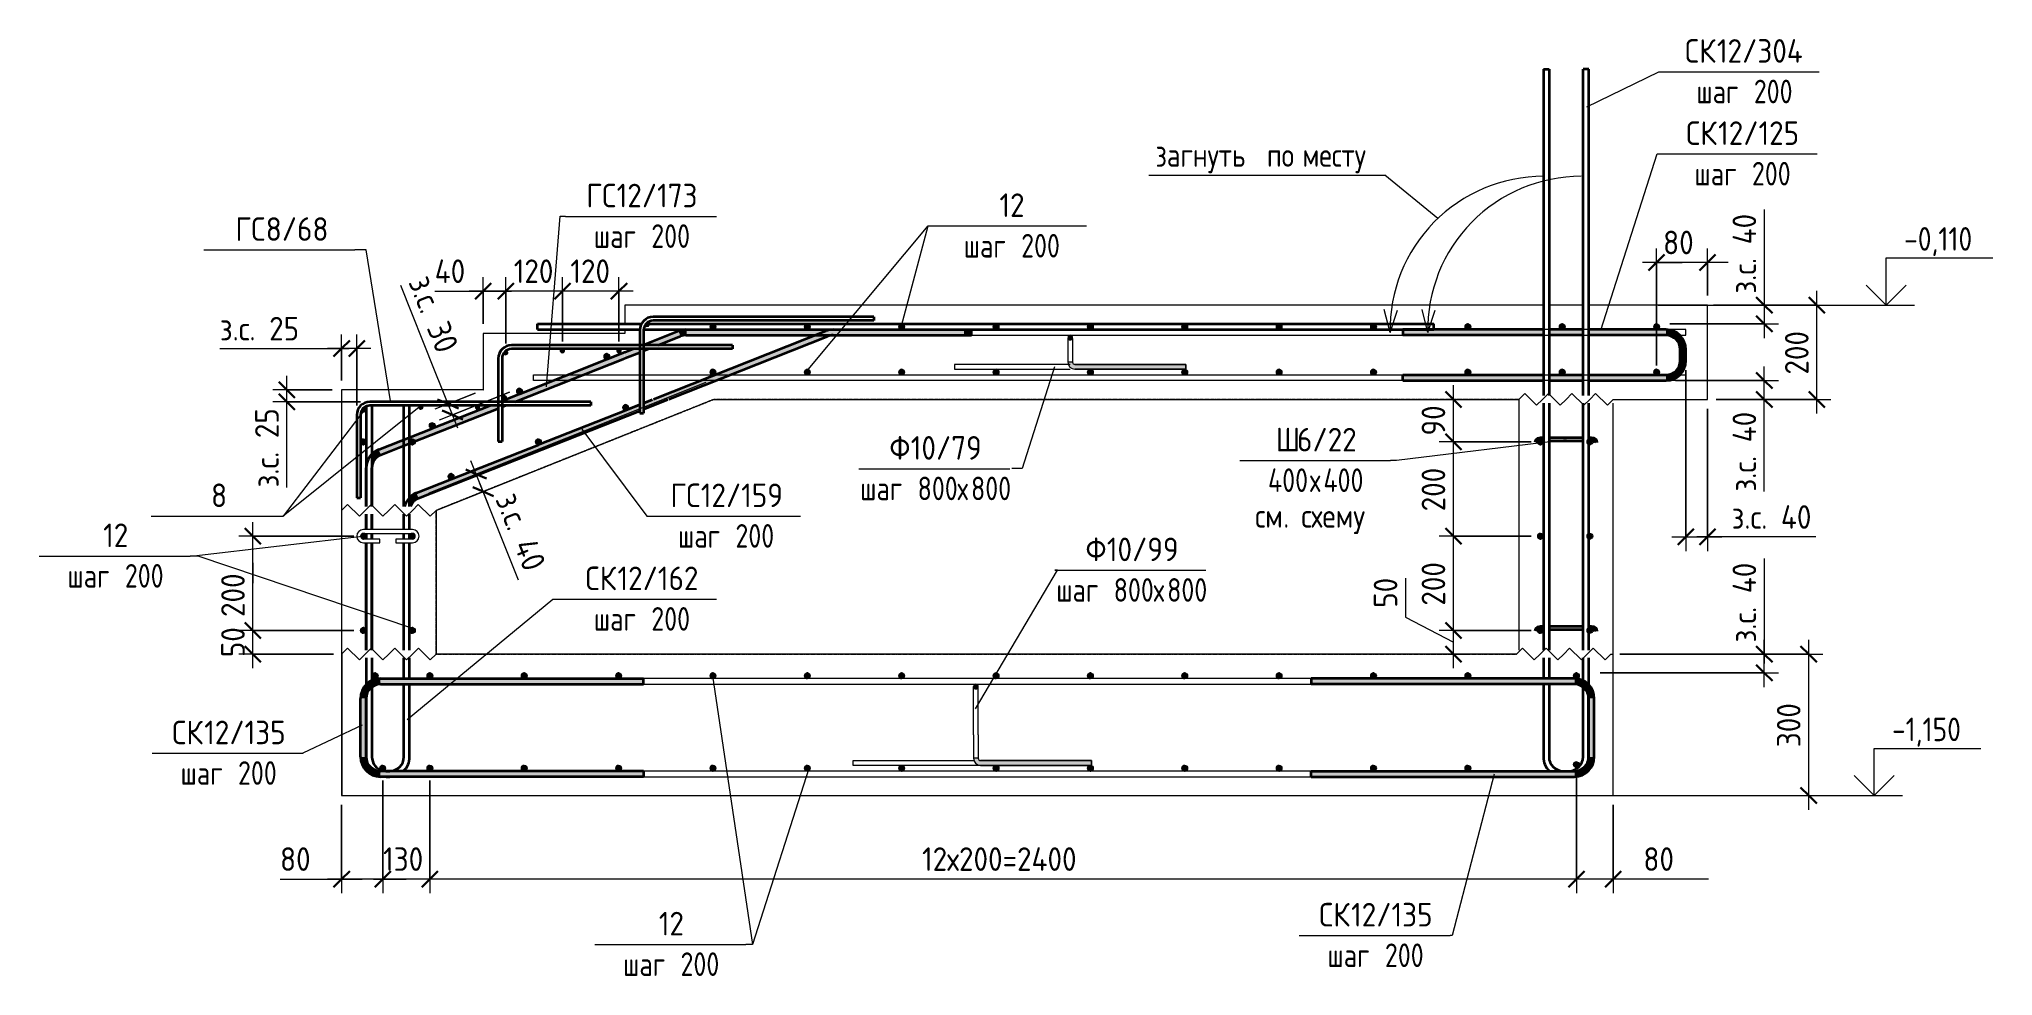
# Model space of a CAD drawing. Header units: millimetres. Extents: x 3129 to 68349, y -1586 to 12682.
# Drawn here: x 3129 to 7271, y -1532 to 454 of the extents above; entities that cross this region are included whole.
import ezdxf

# ---------------------------------------------------------------- set-up
doc = ezdxf.new("R2010")
doc.units = ezdxf.units.MM
doc.linetypes.add('01 Штриховая _2 мм_', pattern=[3, 2, -1])
doc.linetypes.add('02 Штрихпунктирная _5 мм_', pattern=[8, 5, -1.5, 0, -1.5])
for name, color, linetype, lineweight in [('AA_Dim', 7, 'Continuous', 9), ('AA_Dim-20', 7, 'Continuous', 9), ('AA_Linii', 7, 'Continuous', 9), ('AA_Oformlenie', 7, 'Continuous', 9), ('AA_Vinoska', 7, 'Continuous', 9), ('AA_Visotnaya otmetka', 7, 'Continuous', 9), ('AF_Lestnica', 7, '01 Штриховая _2 мм_', 9), ('AF_Perekritie_Опалубка', 253, 'Continuous', 20), ('AF_Stena_Гидроизоляция', 253, 'Continuous', 20), ('Gen_Text', 7, 'Continuous', 9), ('KR_Armatura', 7, 'Continuous', 20), ('KR_Armatura_Tonkie', 7, 'Continuous', 20)]:
    doc.layers.add(name, color=color, linetype=linetype, lineweight=lineweight)
doc.styles.add('GOST Common', font='GOST Common.ttf', dxfattribs={"width": 0.85, "height": 50})
doc.styles.add('ISOCPEUR', font='isocpeur.ttf', dxfattribs={"width": 0.85, "height": 50})
doc.styles.add('ISOCPEUR_1', font='isocpeur.ttf', dxfattribs={"width": 0.9, "height": 50})
doc.styles.add('ISOCPEUR_2', font='isocpeur.ttf', dxfattribs={"width": 0.8, "height": 50})
doc.dimstyles.new('05_Округл_1мм__прозр_', dxfattribs={"dimscale": 304.8, "dimtxt": 49.799059, "dimasz": 0.111549, "dimexe": 0.098425, "dimexo": 0.065617, "dimgap": 0.006562, "dimtad": 1, "dimdec": 0, "dimdsep": 46, "dimtxsty": 'ISOCPEUR_1', "dimblk1": 'OBLIQUE', "dimblk2": 'OBLIQUE', "dimsah": 1, "dimcen": 0.09, "dimdle": 0.098425, "dimazin": 0, "dimtfac": 1, "dimtdec": 4, "dimtix": 1, "dimtmove": 1, "dimatfit": 3, "dimfxl": 1, "dimtvp": 1, "dimtolj": 1, "dimtzin": 0, "dimlwd": 18, "dimlwe": 18, "dimarcsym": 2})
doc.dimstyles.new('05_Округл_1мм__прозр__1', dxfattribs={"dimscale": 304.8, "dimtxt": 49.799059, "dimasz": 0.111549, "dimexe": 0.098425, "dimexo": 0.065617, "dimgap": 0.006562, "dimtad": 1, "dimdec": 0, "dimdsep": 46, "dimtxsty": 'ISOCPEUR_1', "dimblk1": 'OBLIQUE', "dimblk2": 'OBLIQUE', "dimsah": 1, "dimcen": 0.09, "dimdle": 0.098425, "dimazin": 0, "dimtfac": 1, "dimtdec": 4, "dimtix": 1, "dimtmove": 0, "dimatfit": 3, "dimfxl": 1, "dimtvp": 1, "dimtolj": 1, "dimtzin": 0, "dimlwd": 18, "dimlwe": 18, "dimarcsym": 2})

msp = doc.modelspace()

# ---------------------------------------------------------------- texts
at = {"layer": 'AA_Vinoska', "char_height": 50, "attachment_point": 1}
for s, insert, width, style in [('СК', (6617.8249, 453.8871), 82.253137, 'ISOCPEUR_1'), ('12/304', (6685.6905, 453.8871), 226.556887, 'ISOCPEUR_1'), ('шаг', (6642.0449, 367.9061), 116.7257, 'ISOCPEUR_2'), (' 200', (6738.3533, 367.9061), 133.4008, 'ISOCPEUR_2'), ('СК', (6620.3049, 279.5647), 82.253137, 'ISOCPEUR_1'), ('12/125', (6688.1705, 279.5647), 210.683475, 'ISOCPEUR_1'), ('загнуть', (5495.7448, 233.2118), 268.485144, 'GOST Common'), ('\\fGOST Common|b0|i0|c204|p34|;\\W.85; ', (5717.2672, 233.2118), 17.717294, 'GOST Common'), ('по', (5731.8854, 233.2118), 73.594912, 'GOST Common'), ('\\fGOST Common|b0|i0|c204|p34|;\\W.85; ', (5792.6073, 233.2118), 17.717294, 'GOST Common'), ('месту', (5807.2255, 233.2118), 192.164494, 'GOST Common'), ('шаг', (6638.0449, 193.5836), 116.7257, 'ISOCPEUR_2'), (' 200', (6734.3533, 193.5836), 133.4008, 'ISOCPEUR_2'), ('ГС', (4289.3518, 147.2745), 77.924025, 'ISOCPEUR_1'), ('12/173', (4353.6455, 147.2745), 210.683475, 'ISOCPEUR_1'), ('12', (5164.9632, 126.8347), 66.379725, 'ISOCPEUR_1'), ('12', (5164.9632, 126.8347), 66.379725, 'ISOCPEUR_1'), ('ГС', (3545.5977, 76.2027), 77.924025, 'ISOCPEUR_1'), ('8/68', (3609.8914, 76.2027), 155.84805, 'ISOCPEUR_1'), ('шаг', (4305.2918, 61.2934), 116.7257, 'ISOCPEUR_2'), (' 200', (4401.6001, 61.2934), 133.4008, 'ISOCPEUR_2'), ('шаг', (5089.1932, 40.8537), 116.7257, 'ISOCPEUR_2'), (' 200', (5185.5015, 40.8537), 133.4008, 'ISOCPEUR_2'), ('\\fISOCPEUR|b0|i0|c204|p34|;\\W.9;Ш', (5750.4352, -370.3282), 54.835425, 'ISOCPEUR_1'), ('6/22', (5795.6789, -370.3282), 155.84805, 'ISOCPEUR_1'), ('\\fISOCPEUR|b0|i0|c204|p34|;\\W.9;Ф', (4931.7968, -387.768), 54.835425, 'ISOCPEUR_1'), ('10/79', (4977.0406, -387.768), 183.265762, 'ISOCPEUR_1'), ('\\fISOCPEUR|b0|i0|c204|p34|;\\W.9;8', (3493.9682, -488.3422), 38.962012, 'ISOCPEUR_1'), ('\\fISOCPEUR|b0|i0|c204|p34|;\\W.9;8', (3493.9682, -488.3422), 38.962012, 'ISOCPEUR_1'), ('ГС', (4467.6846, -488.393), 77.924025, 'ISOCPEUR_1'), ('12/159', (4531.9784, -488.393), 210.683475, 'ISOCPEUR_1'), ('шаг', (4869.7368, -473.7491), 116.7257, 'ISOCPEUR_2'), (' 800', (4966.0451, -473.7491), 133.4008, 'ISOCPEUR_2'), ('\\fISOCPEUR|b0|i0|c204|p34|;\\W.8;х', (5076.1118, -473.7491), 34.6329, 'ISOCPEUR_2'), ('800', (5104.6868, -473.7491), 103.8987, 'ISOCPEUR_2'), ('400', (5734.1552, -456.3092), 107.7468, 'ISOCPEUR_2'), ('\\fISOCPEUR|b0|i0|c204|p34|;\\W.8;х', (5823.0552, -456.3092), 34.6329, 'ISOCPEUR_2'), ('400', (5851.6302, -456.3092), 107.7468, 'ISOCPEUR_2'), ('12', (3265.2675, -573.0982), 66.379725, 'ISOCPEUR_1'), ('12', (3265.2675, -573.0982), 66.379725, 'ISOCPEUR_1'), (' 200', (4579.933, -574.3741), 133.4008, 'ISOCPEUR_2'), ('шаг', (4483.6246, -574.3741), 116.7257, 'ISOCPEUR_2'), ('\\fISOCPEUR|b0|i0|c204|p34|;\\W.9;Ф', (5347.4391, -603.0377), 54.835425, 'ISOCPEUR_1'), ('10/99', (5392.6828, -603.0377), 183.265762, 'ISOCPEUR_1'), (' 200', (3285.8059, -659.0793), 133.4008, 'ISOCPEUR_2'), (' 200', (3285.8059, -659.0793), 133.4008, 'ISOCPEUR_2'), ('шаг', (3189.4975, -659.0793), 116.7257, 'ISOCPEUR_2'), ('шаг', (3189.4975, -659.0793), 116.7257, 'ISOCPEUR_2'), ('СК', (4287.5518, -664.4316), 82.253137, 'ISOCPEUR_1'), ('12/162', (4355.4174, -664.4316), 210.683475, 'ISOCPEUR_1'), ('шаг', (5285.3791, -689.0187), 116.7257, 'ISOCPEUR_2'), (' 800', (5381.6874, -689.0187), 133.4008, 'ISOCPEUR_2'), ('800', (5520.3291, -689.0187), 103.8987, 'ISOCPEUR_2'), ('\\fISOCPEUR|b0|i0|c204|p34|;\\W.8;х', (5491.7541, -689.0187), 34.6329, 'ISOCPEUR_2'), ('шаг', (4305.2918, -750.4126), 116.7257, 'ISOCPEUR_2'), (' 200', (4401.6001, -750.4126), 133.4008, 'ISOCPEUR_2'), ('СК', (3411.572, -991.2112), 82.253137, 'ISOCPEUR_1'), ('12/135', (3479.4377, -991.2112), 210.683475, 'ISOCPEUR_1'), ('шаг', (3429.312, -1077.1922), 116.7257, 'ISOCPEUR_2'), (' 200', (3525.6204, -1077.1922), 133.4008, 'ISOCPEUR_2'), ('12', (4443.0222, -1396.4886), 66.379725, 'ISOCPEUR_1'), ('12', (4443.0222, -1396.4886), 66.379725, 'ISOCPEUR_1'), ('СК', (5842.4257, -1377.6133), 82.253137, 'ISOCPEUR_1'), ('12/135', (5910.2913, -1377.6133), 210.683475, 'ISOCPEUR_1'), (' 200', (4463.5605, -1482.4697), 133.4008, 'ISOCPEUR_2'), ('шаг', (5860.1657, -1463.5944), 116.7257, 'ISOCPEUR_2'), (' 200', (5956.474, -1463.5944), 133.4008, 'ISOCPEUR_2'), ('шаг', (4367.2522, -1482.4697), 116.7257, 'ISOCPEUR_2')]:
    msp.add_mtext(s, dxfattribs=dict(at, insert=insert, width=width, style=style))
at = {"layer": 'AA_Visotnaya otmetka', "char_height": 50, "width": 173.289332, "attachment_point": 1, "line_spacing_factor": 1.149209, "style": 'ISOCPEUR'}
for s, insert in [('-0,110', (7082.4215, 55.3228)), ('-1,150', (7056.7038, -984.6772))]:
    msp.add_mtext(s, dxfattribs=dict(at, insert=insert))
at = {"layer": 'Gen_Text', "char_height": 50, "attachment_point": 1, "style": 'ISOCPEUR'}
for s, insert, width in [('см', (5706.9653, -531.937), 72.232044), ('. ', (5766.5627, -531.937), 46.337537), ('схему', (5804.795, -531.937), 182.624413)]:
    msp.add_mtext(s, dxfattribs=dict(at, insert=insert, width=width))

# ---------------------------------------------------------------- blocks, each defined once
blk = doc.blocks.new('261_Лягушка _НесАрм_РабПлоск_ - 10 А240-3943248-Сечение 7')
at = {"layer": 'KR_Armatura_Tonkie', "lineweight": 35}
blk.add_hatch(color=256, dxfattribs=at).paths.add_polyline_path([(5115, -924), (5118.5, -922.5), (5120, -919), (5118.5, -915.5), (5115, -914), (5111.5, -915.5), (5110, -919), (5111.5, -922.5)])
at = {"layer": 'KR_Armatura'}
for start, end in [(0, 180), (180, 0)]:
    blk.add_arc((5115, -919), 5, start, end, dxfattribs=at)
blk = doc.blocks.new('261_Лягушка _НесАрм_РабПлоск_ - 10 А240-3944205-Сечение 7')
at = {"layer": 'KR_Armatura_Tonkie', "lineweight": 35}
blk.add_hatch(color=256, dxfattribs=at).paths.add_polyline_path([(5315, -184), (5318.5, -182.5), (5320, -179), (5318.5, -175.5), (5315, -174), (5311.5, -175.5), (5310, -179), (5311.5, -182.5)])
at = {"layer": 'KR_Armatura'}
for start, end in [(0, 180), (180, 360)]:
    blk.add_arc((5315, -179), 5, start, end, dxfattribs=at)
blk = doc.blocks.new('261_Шпилька массив _НесАрм_РабПлоск_ - 6 А240-3946826-Сечение 7')
at = {"layer": 'KR_Armatura_Tonkie', "lineweight": 35}
h = blk.add_hatch(color=256, dxfattribs=at)
h.paths.add_polyline_path([(6304.3, -402.3), (6305.9, -399.5), (6306.2, -397.9), (6306.9, -396.6), (6308.1, -395.3), (6309.4, -394.6), (6311, -394.1), (6311.9, -393.8), (6311.9, -392.4), (6303.5, -394.9), (6301.5, -398.3), (6301, -400.9), (6301.3, -401.6), (6302.6, -401.8)])
h.paths.add_polyline_path([(6311.3, -397.7), (6311.8, -397.4), (6311.6, -395.4), (6311.3, -397.6)])
for points in [[(6303.5, -394.9), (6311.9, -392.4), (6311.7, -391.7), (6310.6, -392), (6306.1, -393.1), (6304, -394.6)], [(6428.4, -394.9), (6424.8, -392.7), (6419.9, -391.7), (6419.9, -392.4), (6427.5, -394.7)], [(6427.7, -402.2), (6430.6, -401.6), (6430.6, -400.9), (6430.9, -400.7), (6430.2, -397.9), (6428.4, -394.9), (6419.9, -392.4), (6419.9, -397.6), (6424.6, -398.9), (6427.5, -402.2)], [(6303.5, -794.9), (6311.9, -792.4), (6311.7, -791.7), (6310.6, -792), (6306.1, -793.1), (6304, -794.6)], [(6428.4, -794.9), (6424.8, -792.7), (6419.9, -791.7), (6419.9, -792.4), (6427.5, -794.7)], [(6427.7, -802.2), (6430.6, -801.6), (6430.6, -800.9), (6430.9, -800.7), (6430.2, -797.9), (6428.4, -794.9), (6419.9, -792.4), (6419.9, -797.6), (6424.6, -798.9), (6427.5, -802.2)]]:
    blk.add_hatch(color=256, dxfattribs=at).paths.add_polyline_path(points)
h = blk.add_hatch(color=256, dxfattribs=at)
h.paths.add_polyline_path([(6314.6, -392.4), (6317.8, -392.4), (6317.8, -391.6), (6311.9, -391.7), (6311.9, -392.4)])
h.paths.add_polyline_path([(6419.9, -392.4), (6419.9, -391.6), (6413.8, -391.7), (6413.8, -392.4), (6417.4, -392.4)])
h.paths.add_polyline_path([(6353.2, -392.4), (6401.8, -392.4), (6401.8, -391.6), (6329.8, -391.7), (6329.8, -392.4)])
h = blk.add_hatch(color=256, dxfattribs=at)
h.paths.add_polyline_path([(6312.7, -397.6), (6317.8, -397.5), (6317.8, -392.4), (6311.9, -392.4), (6311.9, -394), (6312.7, -394), (6312.7, -397.5)])
h.paths.add_polyline_path([(6401.8, -397.6), (6401.8, -392.4), (6329.8, -392.5), (6329.8, -397.6), (6353.2, -397.6)])
h.paths.add_polyline_path([(6416.3, -397.6), (6416.3, -397.4), (6416.1, -395.3), (6415.8, -397.6)])
h.paths.add_polyline_path([(6417.2, -397.6), (6419.9, -397.5), (6419.9, -392.4), (6413.8, -392.4), (6414, -394.5), (6414.7, -394.2), (6417.2, -394), (6417.2, -397.6)])
h = blk.add_hatch(color=256, dxfattribs=at)
h.paths.add_polyline_path([(6304.3, -802.3), (6305.9, -799.5), (6306.2, -797.9), (6306.9, -796.6), (6308.1, -795.3), (6309.4, -794.6), (6311, -794.1), (6311.9, -793.8), (6311.9, -792.4), (6303.5, -794.9), (6301.5, -798.3), (6301, -800.9), (6301.3, -801.6), (6302.6, -801.8)])
h.paths.add_polyline_path([(6311.3, -797.7), (6311.8, -797.4), (6311.6, -795.4), (6311.3, -797.6)])
h = blk.add_hatch(color=256, dxfattribs=at)
h.paths.add_polyline_path([(6401.8, -792.4), (6401.8, -791.6), (6329.8, -791.7), (6329.8, -792.4), (6353.2, -792.4)])
h.paths.add_polyline_path([(6311.9, -792.4), (6317.8, -792.4), (6317.8, -791.6), (6311.9, -791.7), (6311.9, -792)])
h.paths.add_polyline_path([(6419.9, -792.4), (6419.9, -791.7), (6413.8, -791.7), (6413.8, -792.4)])
h.paths.add_polyline_path([(6419.9, -791.7), (6419.9, -791.6), (6419.9, -791.7)])
h = blk.add_hatch(color=256, dxfattribs=at)
h.paths.add_polyline_path([(6312.7, -797.6), (6317.8, -797.5), (6317.8, -792.4), (6311.9, -792.4), (6311.9, -794), (6312.7, -794), (6312.7, -797.5)])
h.paths.add_polyline_path([(6416.3, -797.6), (6416.3, -797.4), (6416.1, -795.3), (6415.8, -797.6)])
h.paths.add_polyline_path([(6417.4, -797.6), (6419.9, -797.5), (6419.9, -792.4), (6413.8, -792.4), (6414, -794.5), (6414.7, -794.2), (6417.2, -794), (6417.2, -797.6)])
h.paths.add_polyline_path([(6329.8, -797.6), (6401.8, -797.4), (6401.8, -792.4), (6329.8, -792.5), (6329.8, -797.5)])
for p, q in [((6299.9, -400.9), (6300, -401)), ((6306, -401.3), (6305.9, -400.9)), ((6311.3, -397.6), (6311.8, -397.6)), ((6317.8, -391.6), (6311.9, -391.6)), ((6312.7, -397.6), (6317.8, -397.6)), ((6401.8, -391.6), (6329.8, -391.6)), ((6329.8, -397.6), (6401.8, -397.6)), ((6419.9, -391.6), (6413.8, -391.6)), ((6415.8, -397.6), (6416.3, -397.6)), ((6417.4, -397.6), (6419.9, -397.6)), ((6425.9, -400.9), (6425.6, -401.4)), ((6431.9, -401.1), (6431.9, -400.9)), ((6299.9, -800.9), (6300, -801)), ((6306, -801.3), (6305.9, -800.9)), ((6311.3, -797.6), (6311.8, -797.6)), ((6317.8, -791.6), (6311.9, -791.6)), ((6312.7, -797.6), (6317.8, -797.6)), ((6401.8, -791.6), (6329.8, -791.6)), ((6329.8, -797.6), (6401.8, -797.6)), ((6419.9, -791.6), (6413.8, -791.6)), ((6415.8, -797.6), (6416.3, -797.6)), ((6417.4, -797.6), (6419.9, -797.6)), ((6425.9, -800.9), (6425.6, -801.4)), ((6431.9, -801.1), (6431.9, -800.9))]:
    blk.add_line(p, q, dxfattribs=at)
at = {"layer": 'KR_Armatura_Tonkie', "lineweight": 35, "flags": 128}
for points in [[(6311.9, -391.6), (6305.5, -393), (6301.2, -396.7), (6299.9, -400.9)], [(6431.9, -400.9), (6430.1, -395.9), (6425.3, -392.5), (6419.9, -391.6)], [(6419.9, -397.6), (6424.2, -398.6), (6425.9, -400.5), (6425.9, -400.9)], [(6311.9, -791.6), (6305.5, -793), (6301.2, -796.7), (6299.9, -800.9)], [(6431.9, -800.9), (6430.1, -795.9), (6425.3, -792.5), (6419.9, -791.6)], [(6419.9, -797.6), (6424.2, -798.6), (6425.9, -800.5), (6425.9, -800.9)]]:
    blk.add_lwpolyline(points, dxfattribs=at)
blk = doc.blocks.new('Лестницы 1 - Лестницы 1-3688333-Сечение 7')
at = {"layer": 'AA_Linii'}
for p, q in [((4370.8, -170), (4070.8, -170)), ((4070.8, -170), (4070.8, -290)), ((4070.8, -290), (3770.8, -290)), ((3770.8, -290), (3770.8, -850))]:
    blk.add_line(p, q, dxfattribs=at)
at = {"layer": 'AF_Lestnica', "lineweight": 20}
for p, q in [((4070.8, -170), (4070.8, -290)), ((4070.9, -170), (4070.8, -170)), ((4070.8, -170), (4070.8, -170)), ((4370.8, -170), (4370.9, -170)), ((3770.8, -290), (3770.8, -850)), ((3770.9, -290), (3770.8, -290)), ((3770.8, -290), (3770.8, -290)), ((4070.9, -290), (4070.8, -290)), ((4070.8, -290), (4070.8, -290)), ((4559.4, -310), (4559.3, -310)), ((4559.3, -310), (4559.3, -310)), ((3970.8, -850), (3970.8, -545.4)), ((3970.9, -545.4), (3970.8, -545.4)), ((3970.8, -545.4), (3970.8, -545.4)), ((3970.9, -850), (3970.8, -850)), ((3970.8, -850), (3970.8, -850))]:
    blk.add_line(p, q, dxfattribs=at)
at = {"layer": 'AF_Lestnica', "lineweight": 20, "flags": 128}
blk.add_lwpolyline([(3970.8, -545.4), (4036.2, -519.3), (4101.6, -493.1), (4167, -466.9), (4232.4, -440.8), (4297.8, -414.6), (4363.2, -388.5), (4428.6, -362.3), (4493.9, -336.2), (4559.3, -310)], dxfattribs=at)
blk = doc.blocks.new('Лестницы 2 - Лестницы 1-3699303-Сечение 7')
at = {"layer": 'AA_Linii'}
blk.add_line((3970.8, -545.4), (3970.8, -850), dxfattribs=at)
at = {"layer": 'AA_Linii', "flags": 128}
blk.add_lwpolyline([(4559.3, -310), (4493.9, -336.2), (4428.6, -362.3), (4363.2, -388.5), (4297.8, -414.6), (4232.4, -440.8), (4167, -466.9), (4101.6, -493.1), (4036.2, -519.3), (3970.8, -545.4)], dxfattribs=at)
at = {"layer": 'AF_Lestnica', "lineweight": 20}
for p, q in [((4559.3, -310), (3970.8, -545.4)), ((6265.9, -310), (4559.3, -310)), ((4559.3, -310), (4559.4, -310)), ((4559.3, -310), (4559.3, -310)), ((6465.8, -850), (6465.8, -318)), ((3970.8, -545.4), (3970.8, -850)), ((3970.8, -545.4), (3970.9, -545.4)), ((3970.8, -545.4), (3970.8, -545.4)), ((3970.8, -850), (6260.9, -850)), ((3970.8, -850), (3970.9, -850)), ((3970.8, -850), (3970.8, -850)), ((6460.9, -850), (6465.8, -850)), ((6465.9, -850), (6465.8, -850)), ((6465.8, -850), (6465.8, -850))]:
    blk.add_line(p, q, dxfattribs=at)
blk = doc.blocks.new('Последовательность узлов - 3мм масшт20 маскировка-904226-Сечение 7')
at = {"layer": 'AA_Oformlenie'}
for p, q in [((3770.8, -850), (3783.3, -837.5)), ((3808.3, -862.5), (3783.3, -837.5)), ((3820.8, -850), (3808.3, -862.5)), ((3820.8, -850), (3833.3, -837.5)), ((3858.3, -862.5), (3833.3, -837.5)), ((3870.8, -850), (3858.3, -862.5)), ((3870.8, -850), (3883.3, -837.5)), ((3908.3, -862.5), (3883.3, -837.5)), ((3920.8, -850), (3908.3, -862.5)), ((3920.8, -850), (3933.3, -837.5)), ((3958.3, -862.5), (3933.3, -837.5)), ((3970.8, -850), (3958.3, -862.5))]:
    blk.add_line(p, q, dxfattribs=at)
blk = doc.blocks.new('079_Шпилька _ЭлУзла_ - d8 А240-4081660-Сечение 7')
at = {"layer": 'AA_Oformlenie'}
for p, q in [((3920.8, -586), (3816.8, -586)), ((3816.8, -594), (3920.8, -594)), ((3851.8, -606), (3816.8, -606)), ((3816.8, -614), (3851.8, -614)), ((3851.8, -614), (3851.8, -606)), ((3920.8, -606), (3885.8, -606)), ((3885.8, -606), (3885.8, -614)), ((3885.8, -614), (3920.8, -614))]:
    blk.add_line(p, q, dxfattribs=at)
for centre, radius, start, end in [((3816.8, -600), 14, 90, 270), ((3816.8, -600), 6, 90, 270), ((3920.8, -600), 14, 270, 90), ((3920.8, -600), 6, 270, 90)]:
    blk.add_arc(centre, radius, start, end, dxfattribs=at)
blk = doc.blocks.new('Высотные отметки - Стрелка вверх-400292-Сечение 7')
at = {"layer": 'AA_Vinoska'}
for p, q in [((7018.9, -1050), (7244.9, -1050)), ((7018.9, -1150), (7018.9, -1050)), ((7018.9, -1150), (6976.5, -1107.6)), ((7018.9, -1150), (7061.3, -1107.6)), ((6958.9, -1150), (7078.9, -1150))]:
    blk.add_line(p, q, dxfattribs=at)
blk = doc.blocks.new('DIMBLOCK1-Сечение 7')
at = {"layer": 'AA_Dim-20', "lineweight": 18}
for p, q in [((6387.8, -1104.4), (6387.8, -1357.1)), ((6387.8, -1327.1), (6387.8, -1104.4)), ((6465.8, -1170), (6465.8, -1357.1)), ((6465.8, -1327.1), (6465.8, -1170)), ((6495.8, -1327.1), (6387.8, -1327.1)), ((6509.8, -1327.1), (6426.8, -1327.1)), ((6667.8, -1327.1), (6509.8, -1327.1))]:
    blk.add_line(p, q, dxfattribs=at)
at = {"layer": 'AA_Dim-20', "lineweight": 30}
for p, q in [((6387.8, -1327.1), (6404.8, -1310.1)), ((6465.8, -1327.1), (6482.8, -1310.1)), ((6387.8, -1327.1), (6370.8, -1344.1)), ((6465.8, -1327.1), (6448.8, -1344.1))]:
    blk.add_line(p, q, dxfattribs=at)
at = {"layer": 'AA_Dim-20', "color": 0, "lineweight": 18, "insert": (6529.8, -1259.7), "char_height": 50, "width": 165.486, "attachment_point": 1, "line_spacing_factor": 1.149209, "style": 'ISOCPEUR_1'}
blk.add_mtext('80\\fISOCPEUR|b0|i0|c130|p34|;\\W.9;ㅤ', dxfattribs=at)
blk = doc.blocks.new('_Oblique')
at = {"color": 0, "linetype": 'ByBlock', "lineweight": -2}
blk.add_line((-0.5, -0.5), (0.5, 0.5), dxfattribs=at)
blk = doc.blocks.new('DIMBLOCK2-Сечение 7')
at = {"layer": 'AA_Dim-20', "lineweight": 18}
for p, q in [((3957.8, -1118), (3957.8, -1357.1)), ((3957.8, -1327.1), (3957.8, -1118)), ((6387.8, -1104.4), (6387.8, -1357.1)), ((6387.8, -1327.1), (6387.8, -1104.4)), ((6387.8, -1327.1), (3957.8, -1327.1))]:
    blk.add_line(p, q, dxfattribs=at)
at = {"layer": 'AA_Dim-20', "lineweight": 30}
for p, q in [((3957.8, -1327.1), (3974.8, -1310.1)), ((6387.8, -1327.1), (6404.8, -1310.1)), ((3957.8, -1327.1), (3940.8, -1344.1)), ((6387.8, -1327.1), (6370.8, -1344.1))]:
    blk.add_line(p, q, dxfattribs=at)
at = {"layer": 'AA_Dim-20', "color": 0, "lineweight": 18, "insert": (5000.9, -1259.7), "char_height": 50, "width": 412.566, "attachment_point": 1, "line_spacing_factor": 1.149209, "style": 'ISOCPEUR_1'}
blk.add_mtext('12х200=2400', dxfattribs=at)
blk = doc.blocks.new('DIMBLOCK3-Сечение 7')
at = {"layer": 'AA_Dim-20', "lineweight": 18}
for p, q in [((3857.8, -1118), (3857.8, -1357.1)), ((3857.8, -1327.1), (3857.8, -1118)), ((3957.8, -1118), (3957.8, -1357.1)), ((3957.8, -1327.1), (3957.8, -1118)), ((3838.6, -1327.1), (3907.8, -1327.1)), ((4019.5, -1327.1), (3838.6, -1327.1)), ((3957.8, -1327.1), (3857.8, -1327.1))]:
    blk.add_line(p, q, dxfattribs=at)
at = {"layer": 'AA_Dim-20', "lineweight": 30}
for p, q in [((3857.8, -1327.1), (3874.8, -1310.1)), ((3957.8, -1327.1), (3974.8, -1310.1)), ((3857.8, -1327.1), (3840.8, -1344.1)), ((3957.8, -1327.1), (3940.8, -1344.1))]:
    blk.add_line(p, q, dxfattribs=at)
at = {"layer": 'AA_Dim-20', "color": 0, "lineweight": 18, "insert": (3858.6, -1259.7), "char_height": 50, "width": 193.067, "attachment_point": 1, "line_spacing_factor": 1.149209, "style": 'ISOCPEUR_1'}
blk.add_mtext('130\\fISOCPEUR|b0|i0|c130|p34|;\\W.9;ㅤ', dxfattribs=at)
blk = doc.blocks.new('DIMBLOCK4-Сечение 7')
at = {"layer": 'AA_Dim-20', "lineweight": 18}
for p, q in [((3857.8, -1118), (3857.8, -1357.1)), ((3857.8, -1327.1), (3857.8, -1118)), ((3770.8, -1170), (3770.8, -1357.1)), ((3770.8, -1327.1), (3770.8, -1170)), ((3640.2, -1327.1), (3798.1, -1327.1)), ((3857.8, -1327.1), (3740.8, -1327.1)), ((3798.1, -1327.1), (3814.3, -1327.1))]:
    blk.add_line(p, q, dxfattribs=at)
at = {"layer": 'AA_Dim-20', "lineweight": 30}
for p, q in [((3770.8, -1327.1), (3787.8, -1310.1)), ((3857.8, -1327.1), (3874.8, -1310.1)), ((3770.8, -1327.1), (3753.8, -1344.1)), ((3857.8, -1327.1), (3840.8, -1344.1))]:
    blk.add_line(p, q, dxfattribs=at)
at = {"layer": 'AA_Dim-20', "color": 0, "lineweight": 18, "insert": (3640.2, -1259.7), "char_height": 50, "width": 165.486, "attachment_point": 1, "line_spacing_factor": 1.149209, "style": 'ISOCPEUR_1'}
blk.add_mtext('80\\fISOCPEUR|b0|i0|c130|p34|;\\W.9;ㅤ', dxfattribs=at)
blk = doc.blocks.new('DIMBLOCK5-Сечение 7')
at = {"layer": 'AA_Dim-20', "lineweight": 30}
for p, q in [((3582.8, -800), (3565.8, -783)), ((3582.8, -800), (3599.8, -817)), ((3582.8, -850), (3565.8, -833)), ((3582.8, -850), (3599.8, -867))]:
    blk.add_line(p, q, dxfattribs=at)
at = {"layer": 'AA_Dim-20', "lineweight": 18}
for p, q in [((3796.8, -800), (3552.8, -800)), ((3582.8, -880), (3582.8, -800)), ((3582.8, -800), (3796.8, -800)), ((3753.6, -850), (3552.8, -850)), ((3582.8, -850), (3753.6, -850))]:
    blk.add_line(p, q, dxfattribs=at)
at = {"layer": 'AA_Dim-20', "color": 0, "lineweight": 18, "insert": (3515.4, -856.6), "char_height": 50, "width": 75.848, "attachment_point": 1, "rotation": 90, "line_spacing_factor": 1.149209, "style": 'ISOCPEUR_1'}
blk.add_mtext('50', dxfattribs=at)
blk = doc.blocks.new('DIMBLOCK6-Сечение 7')
at = {"layer": 'AA_Dim-20', "lineweight": 18}
for p, q in [((3582.8, -800), (3582.8, -570)), ((3796.8, -600), (3552.8, -600)), ((3582.8, -600), (3796.8, -600)), ((3582.8, -656.6), (3582.8, -700)), ((3582.8, -771.4), (3582.8, -656.6)), ((3796.8, -800), (3552.8, -800)), ((3582.8, -800), (3796.8, -800))]:
    blk.add_line(p, q, dxfattribs=at)
at = {"layer": 'AA_Dim-20', "lineweight": 30}
for p, q in [((3582.8, -600), (3565.8, -583)), ((3582.8, -600), (3599.8, -617)), ((3582.8, -800), (3565.8, -783)), ((3582.8, -800), (3599.8, -817))]:
    blk.add_line(p, q, dxfattribs=at)
at = {"layer": 'AA_Dim-20', "color": 0, "lineweight": 18, "insert": (3515.4, -771.4), "char_height": 50, "width": 113.772, "attachment_point": 1, "rotation": 90, "line_spacing_factor": 1.149209, "style": 'ISOCPEUR_1'}
blk.add_mtext('200', dxfattribs=at)
blk = doc.blocks.new('DIMBLOCK7-Сечение 7')
at = {"layer": 'AA_Dim-20', "lineweight": 18}
for p, q in [((6786.1, -647.2), (6786.1, -845.3)), ((6786.1, -920), (6786.1, -820)), ((6481.2, -850), (6816.1, -850)), ((6786.1, -850), (6481.2, -850)), ((6786.1, -845.3), (6786.1, -870)), ((6438.4, -890), (6816.1, -890)), ((6786.1, -890), (6438.4, -890))]:
    blk.add_line(p, q, dxfattribs=at)
at = {"layer": 'AA_Dim-20', "lineweight": 30}
for p, q in [((6786.1, -850), (6769.1, -833)), ((6786.1, -850), (6803.1, -867)), ((6786.1, -890), (6769.1, -873)), ((6786.1, -890), (6803.1, -907))]:
    blk.add_line(p, q, dxfattribs=at)
at = {"layer": 'AA_Dim-20', "color": 0, "lineweight": 18, "insert": (6718.8, -825.3), "char_height": 50, "width": 213.753, "attachment_point": 1, "rotation": 90, "line_spacing_factor": 1.149209, "style": 'ISOCPEUR_1'}
blk.add_mtext('з.с. 40', dxfattribs=at)
blk = doc.blocks.new('DIMBLOCK8-Сечение 7')
at = {"layer": 'AA_Dim-20', "lineweight": 18}
for p, q in [((6880.1, -1180), (6880.1, -820)), ((6479.8, -850), (6910.1, -850)), ((6880.1, -850), (6479.8, -850)), ((6876.1, -1150), (6910.1, -1150)), ((6880.1, -1150), (6876.1, -1150))]:
    blk.add_line(p, q, dxfattribs=at)
at = {"layer": 'AA_Dim-20', "lineweight": 30}
for p, q in [((6880.1, -850), (6863.1, -833)), ((6880.1, -850), (6897.1, -867)), ((6880.1, -1150), (6863.1, -1133)), ((6880.1, -1150), (6897.1, -1167))]:
    blk.add_line(p, q, dxfattribs=at)
at = {"layer": 'AA_Dim-20', "color": 0, "lineweight": 18, "insert": (6812.8, -1047.4), "char_height": 50, "width": 113.772, "attachment_point": 1, "rotation": 90, "line_spacing_factor": 1.149209, "style": 'ISOCPEUR_1'}
blk.add_mtext('300', dxfattribs=at)
blk = doc.blocks.new('DIMBLOCK9-Сечение 7')
at = {"layer": 'AA_Dim-20', "lineweight": 18}
for p, q in [((6786.1, 92.5), (6786.1, -105.6)), ((6786.1, -80), (6786.1, -180)), ((6678.1, -110), (6816.1, -110)), ((6786.1, -110), (6678.1, -110)), ((6786.1, -105.6), (6786.1, -130)), ((6585.5, -150), (6816.1, -150)), ((6786.1, -150), (6585.5, -150))]:
    blk.add_line(p, q, dxfattribs=at)
at = {"layer": 'AA_Dim-20', "lineweight": 30}
for p, q in [((6786.1, -110), (6769.1, -93)), ((6786.1, -110), (6803.1, -127)), ((6786.1, -150), (6769.1, -133)), ((6786.1, -150), (6803.1, -167))]:
    blk.add_line(p, q, dxfattribs=at)
at = {"layer": 'AA_Dim-20', "color": 0, "lineweight": 18, "insert": (6718.8, -85.6), "char_height": 50, "width": 213.753, "attachment_point": 1, "rotation": 90, "line_spacing_factor": 1.149209, "style": 'ISOCPEUR_1'}
blk.add_mtext('з.с. 40', dxfattribs=at)
blk = doc.blocks.new('DIMBLOCK10-Сечение 7')
at = {"layer": 'AA_Dim-20', "lineweight": 18}
for p, q in [((6786.1, -340), (6786.1, -240)), ((6597.8, -270), (6816.1, -270)), ((6786.1, -270), (6597.8, -270)), ((6687, -310), (6816.1, -310)), ((6786.1, -310), (6687, -310)), ((6786.1, -307.2), (6786.1, -290)), ((6786.1, -505.3), (6786.1, -307.2))]:
    blk.add_line(p, q, dxfattribs=at)
at = {"layer": 'AA_Dim-20', "lineweight": 30}
for p, q in [((6786.1, -270), (6769.1, -253)), ((6786.1, -270), (6803.1, -287)), ((6786.1, -310), (6769.1, -293)), ((6786.1, -310), (6803.1, -327))]:
    blk.add_line(p, q, dxfattribs=at)
at = {"layer": 'AA_Dim-20', "color": 0, "lineweight": 18, "insert": (6718.8, -505.3), "char_height": 50, "width": 213.753, "attachment_point": 1, "rotation": 90, "line_spacing_factor": 1.149209, "style": 'ISOCPEUR_1'}
blk.add_mtext('з.с. 40', dxfattribs=at)
blk = doc.blocks.new('DIMBLOCK11-Сечение 7')
at = {"layer": 'AA_Dim-20', "lineweight": 18}
for p, q in [((6897.2, -340), (6897.2, -80)), ((6684, -110), (6927.2, -110)), ((6897.2, -110), (6684, -110)), ((6684, -310), (6927.2, -310)), ((6897.2, -310), (6684, -310))]:
    blk.add_line(p, q, dxfattribs=at)
at = {"layer": 'AA_Dim-20', "lineweight": 30}
for p, q in [((6897.2, -110), (6880.2, -93)), ((6897.2, -110), (6914.2, -127)), ((6897.2, -310), (6880.2, -293)), ((6897.2, -310), (6914.2, -327))]:
    blk.add_line(p, q, dxfattribs=at)
at = {"layer": 'AA_Dim-20', "color": 0, "lineweight": 18, "insert": (6829.9, -257.4), "char_height": 50, "width": 113.772, "attachment_point": 1, "rotation": 90, "line_spacing_factor": 1.149209, "style": 'ISOCPEUR_1'}
blk.add_mtext('200', dxfattribs=at)
blk = doc.blocks.new('DIMBLOCK12-Сечение 7')
at = {"layer": 'AA_Dim-20', "lineweight": 18}
for p, q in [((6025.6, -688.7), (6025.6, -771.9)), ((6025.6, -771.9), (6127.1, -825)), ((6291.8, -800), (6097.1, -800)), ((6127.1, -880), (6127.1, -800)), ((6127.1, -800), (6291.8, -800)), ((6123.1, -850), (6157.1, -850)), ((6127.1, -850), (6123.1, -850))]:
    blk.add_line(p, q, dxfattribs=at)
at = {"layer": 'AA_Dim-20', "lineweight": 30}
for p, q in [((6127.1, -800), (6110.1, -783)), ((6127.1, -800), (6144.1, -817)), ((6127.1, -850), (6110.1, -833)), ((6127.1, -850), (6144.1, -867))]:
    blk.add_line(p, q, dxfattribs=at)
at = {"layer": 'AA_Dim-20', "color": 0, "lineweight": 18, "insert": (5958.3, -751.9), "char_height": 50, "width": 75.848, "attachment_point": 1, "rotation": 90, "line_spacing_factor": 1.149209, "style": 'ISOCPEUR_1'}
blk.add_mtext('50', dxfattribs=at)
blk = doc.blocks.new('DIMBLOCK13-Сечение 7')
at = {"layer": 'AA_Dim-20', "lineweight": 18}
for p, q in [((6291.8, -600), (6097.1, -600)), ((6127.1, -800), (6127.1, -600)), ((6127.1, -600), (6291.8, -600)), ((6291.8, -800), (6097.1, -800)), ((6127.1, -800), (6291.8, -800))]:
    blk.add_line(p, q, dxfattribs=at)
at = {"layer": 'AA_Dim-20', "lineweight": 30}
for p, q in [((6127.1, -600), (6110.1, -583)), ((6127.1, -600), (6144.1, -617)), ((6127.1, -800), (6110.1, -783)), ((6127.1, -800), (6144.1, -817))]:
    blk.add_line(p, q, dxfattribs=at)
at = {"layer": 'AA_Dim-20', "color": 0, "lineweight": 18, "insert": (6059.8, -747.4), "char_height": 50, "width": 113.772, "attachment_point": 1, "rotation": 90, "line_spacing_factor": 1.149209, "style": 'ISOCPEUR_1'}
blk.add_mtext('200', dxfattribs=at)
blk = doc.blocks.new('DIMBLOCK14-Сечение 7')
at = {"layer": 'AA_Dim-20', "lineweight": 18}
for p, q in [((6291.8, -400), (6097.1, -400)), ((6127.1, -600), (6127.1, -400)), ((6127.1, -400), (6291.8, -400)), ((6291.8, -600), (6097.1, -600)), ((6127.1, -600), (6291.8, -600))]:
    blk.add_line(p, q, dxfattribs=at)
at = {"layer": 'AA_Dim-20', "lineweight": 30}
for p, q in [((6127.1, -400), (6110.1, -383)), ((6127.1, -400), (6144.1, -417)), ((6127.1, -600), (6110.1, -583)), ((6127.1, -600), (6144.1, -617))]:
    blk.add_line(p, q, dxfattribs=at)
at = {"layer": 'AA_Dim-20', "color": 0, "lineweight": 18, "insert": (6059.8, -547.4), "char_height": 50, "width": 113.772, "attachment_point": 1, "rotation": 90, "line_spacing_factor": 1.149209, "style": 'ISOCPEUR_1'}
blk.add_mtext('200', dxfattribs=at)
blk = doc.blocks.new('DIMBLOCK15-Сечение 7')
at = {"layer": 'AA_Dim-20', "lineweight": 18}
for p, q in [((6127.1, -400), (6127.1, -280)), ((6123.1, -310), (6157.1, -310)), ((6127.1, -310), (6123.1, -310)), ((6291.8, -400), (6097.1, -400)), ((6127.1, -400), (6291.8, -400))]:
    blk.add_line(p, q, dxfattribs=at)
at = {"layer": 'AA_Dim-20', "lineweight": 30}
for p, q in [((6127.1, -310), (6110.1, -293)), ((6127.1, -310), (6144.1, -327)), ((6127.1, -400), (6110.1, -383)), ((6127.1, -400), (6144.1, -417))]:
    blk.add_line(p, q, dxfattribs=at)
at = {"layer": 'AA_Dim-20', "color": 0, "lineweight": 18, "insert": (6059.8, -386.6), "char_height": 50, "width": 75.848, "attachment_point": 1, "rotation": 90, "line_spacing_factor": 1.149209, "style": 'ISOCPEUR_1'}
blk.add_mtext('90', dxfattribs=at)
blk = doc.blocks.new('DIMBLOCK16-Сечение 7')
at = {"layer": 'AA_Dim-20', "lineweight": 30}
for p, q in [((3654.7, -290), (3637.7, -273)), ((3654.7, -315), (3637.7, -298)), ((3654.7, -290), (3671.7, -307)), ((3654.7, -315), (3671.7, -332))]:
    blk.add_line(p, q, dxfattribs=at)
at = {"layer": 'AA_Dim-20', "lineweight": 18}
for p, q in [((3654.7, -345), (3654.7, -260)), ((3750.8, -290), (3624.7, -290)), ((3810.8, -315), (3624.7, -315)), ((3654.7, -290), (3750.8, -290)), ((3654.7, -303.3), (3654.7, -302.5)), ((3654.7, -496.6), (3654.7, -303.3)), ((3654.7, -315), (3810.8, -315))]:
    blk.add_line(p, q, dxfattribs=at)
at = {"layer": 'AA_Dim-20', "color": 0, "lineweight": 18, "insert": (3587.4, -496.6), "char_height": 50, "width": 208.007, "attachment_point": 1, "rotation": 90, "line_spacing_factor": 1.149209, "style": 'ISOCPEUR_1'}
blk.add_mtext('з.с. 25', dxfattribs=at)
blk = doc.blocks.new('DIMBLOCK17-Сечение 7')
at = {"layer": 'AA_Dim-20', "lineweight": 18}
for p, q in [((3512.7, -202.3), (3706, -202.3)), ((3706, -202.3), (3786.8, -202.3)), ((3832.8, -202.3), (3740.8, -202.3)), ((3770.8, -270), (3770.8, -172.3)), ((3770.8, -202.3), (3770.8, -270)), ((3802.8, -323), (3802.8, -172.3)), ((3802.8, -202.3), (3802.8, -323))]:
    blk.add_line(p, q, dxfattribs=at)
at = {"layer": 'AA_Dim-20', "lineweight": 30}
for p, q in [((3770.8, -202.3), (3753.8, -219.3)), ((3770.8, -202.3), (3787.8, -185.3)), ((3802.8, -202.3), (3785.8, -219.3)), ((3802.8, -202.3), (3819.8, -185.3))]:
    blk.add_line(p, q, dxfattribs=at)
at = {"layer": 'AA_Dim-20', "color": 0, "lineweight": 18, "insert": (3512.7, -135), "char_height": 50, "width": 208.007, "attachment_point": 1, "line_spacing_factor": 1.149209, "style": 'ISOCPEUR_1'}
blk.add_mtext('з.с. 25', dxfattribs=at)
blk = doc.blocks.new('010_Текст с выноской - Текст 2 строки-4025778-Сечение 7')
at = {"layer": 'AA_Vinoska'}
blk.add_line((5481.7, 165.6), (5981.7, 165.6), dxfattribs=at)
blk = doc.blocks.new('DIMBLOCK18-Сечение 7')
at = {"layer": 'AA_Dim-20', "lineweight": 18}
for p, q in [((6557.8, -238), (6557.8, 10.3)), ((6665.8, -90), (6665.8, 10.3)), ((6695.8, -19.7), (6527.8, -19.7)), ((6551.6, -19.7), (6611.8, -19.7)), ((6709.5, -19.7), (6551.6, -19.7)), ((6557.8, -19.7), (6557.8, -238)), ((6665.8, -19.7), (6665.8, -90))]:
    blk.add_line(p, q, dxfattribs=at)
at = {"layer": 'AA_Dim-20', "lineweight": 30}
for p, q in [((6557.8, -19.7), (6540.8, -36.7)), ((6557.8, -19.7), (6574.8, -2.7)), ((6665.8, -19.7), (6648.8, -36.7)), ((6665.8, -19.7), (6682.8, -2.7))]:
    blk.add_line(p, q, dxfattribs=at)
at = {"layer": 'AA_Dim-20', "color": 0, "lineweight": 18, "insert": (6571.6, 47.7), "char_height": 50, "width": 165.486, "attachment_point": 1, "line_spacing_factor": 1.149209, "style": 'ISOCPEUR_1'}
blk.add_mtext('80\\fISOCPEUR|b0|i0|c130|p34|;\\W.9;ㅤ', dxfattribs=at)
blk = doc.blocks.new('DIMBLOCK19-Сечение 7')
at = {"layer": 'AA_Dim-20', "lineweight": 18}
for p, q in [((4081.8, -533.3), (4044.6, -440.5)), ((4052, -469.8), (4083.6, -457.2)), ((4055.8, -468.3), (4052, -469.8)), ((4072.2, -509.5), (4063.2, -486.9)), ((4066.9, -507), (4098.5, -494.3)), ((4070.6, -505.5), (4066.9, -507)), ((4145.8, -693.4), (4072.2, -509.5))]:
    blk.add_line(p, q, dxfattribs=at)
at = {"layer": 'AA_Dim-20', "lineweight": 30}
for p, q in [((4055.8, -468.3), (4033.7, -458.9)), ((4070.6, -505.5), (4048.5, -496)), ((4055.8, -468.3), (4077.9, -477.8)), ((4070.6, -505.5), (4092.7, -514.9))]:
    blk.add_line(p, q, dxfattribs=at)
at = {"layer": 'AA_Dim-20', "color": 0, "lineweight": 18, "insert": (4142.2, -503), "char_height": 50, "width": 213.753, "attachment_point": 1, "rotation": 291.808, "line_spacing_factor": 1.149209, "style": 'ISOCPEUR_1'}
blk.add_mtext('з.с. 40', dxfattribs=at)
blk = doc.blocks.new('DIMBLOCK20-Сечение 7')
at = {"layer": 'AA_Dim-20', "lineweight": 18}
for p, q in [((3895.4, -67.5), (3967.2, -247)), ((3967.2, -247), (4000.9, -331.3)), ((4053.6, -296.6), (3968.4, -330.7)), ((4126.5, -294.6), (3977.8, -354.2)), ((4016.8, -370.9), (3985.1, -291.7)), ((3996.2, -319.6), (4053.6, -296.6)), ((4005.6, -343), (4126.5, -294.6))]:
    blk.add_line(p, q, dxfattribs=at)
at = {"layer": 'AA_Dim-20', "lineweight": 30}
for p, q in [((3996.2, -319.6), (3974.1, -310.1)), ((3996.2, -319.6), (4018.3, -329.1)), ((4005.6, -343), (3983.5, -333.5)), ((4005.6, -343), (4027.7, -352.5))]:
    blk.add_line(p, q, dxfattribs=at)
at = {"layer": 'AA_Dim-20', "color": 0, "lineweight": 18, "insert": (3957.9, -42.5), "char_height": 50, "width": 208.007, "attachment_point": 1, "rotation": 291.808, "line_spacing_factor": 1.149209, "style": 'ISOCPEUR_1'}
blk.add_mtext('з.с. 30', dxfattribs=at)
blk = doc.blocks.new('042_М_Арматуры - Диам длина поз _ Комментарий-2260297-Сечение 7')
at = {"layer": 'AA_Vinoska'}
blk.add_line((4423.6, -557.5), (4743.6, -557.5), dxfattribs=at)
blk = doc.blocks.new('042_М_Арматуры - Диам длина поз-2260293-Сечение 7')
at = {"layer": 'AA_Vinoska'}
blk.add_line((3366.8, -557.4), (3646.8, -557.4), dxfattribs=at)
blk = doc.blocks.new('DIMBLOCK21-Сечение 7')
at = {"layer": 'AA_Dim-20', "lineweight": 30}
for p, q in [((4238.6, -80.5), (4221.6, -97.5)), ((4238.6, -80.5), (4255.6, -63.5)), ((4358.6, -80.5), (4341.6, -97.5)), ((4358.6, -80.5), (4375.6, -63.5))]:
    blk.add_line(p, q, dxfattribs=at)
at = {"layer": 'AA_Dim-20', "lineweight": 18}
for p, q in [((4238.6, -187), (4238.6, -50.5)), ((4388.6, -80.5), (4238.6, -80.5)), ((4238.6, -80.5), (4238.6, -187)), ((4358.6, -187), (4358.6, -50.5)), ((4358.6, -80.5), (4358.6, -187))]:
    blk.add_line(p, q, dxfattribs=at)
at = {"layer": 'AA_Dim-20', "color": 0, "lineweight": 18, "insert": (4255.5, -13.2), "char_height": 50, "width": 103.429, "attachment_point": 1, "line_spacing_factor": 1.149209, "style": 'ISOCPEUR_1'}
blk.add_mtext('120', dxfattribs=at)
blk = doc.blocks.new('DIMBLOCK22-Сечение 7')
at = {"layer": 'AA_Dim-20', "lineweight": 30}
for p, q in [((4118.6, -80.5), (4101.6, -97.5)), ((4118.6, -80.5), (4135.6, -63.5)), ((4238.6, -80.5), (4221.6, -97.5)), ((4238.6, -80.5), (4255.6, -63.5))]:
    blk.add_line(p, q, dxfattribs=at)
at = {"layer": 'AA_Dim-20', "lineweight": 18}
for p, q in [((4118.6, -191.2), (4118.6, -50.5)), ((4238.6, -80.5), (4118.6, -80.5)), ((4118.6, -80.5), (4118.6, -191.2)), ((4238.6, -187), (4238.6, -50.5)), ((4238.6, -80.5), (4238.6, -187))]:
    blk.add_line(p, q, dxfattribs=at)
at = {"layer": 'AA_Dim-20', "color": 0, "lineweight": 18, "insert": (4135.5, -13.2), "char_height": 50, "width": 103.429, "attachment_point": 1, "line_spacing_factor": 1.149209, "style": 'ISOCPEUR_1'}
blk.add_mtext('120', dxfattribs=at)
blk = doc.blocks.new('DIMBLOCK23-Сечение 7')
at = {"layer": 'AA_Dim-20', "lineweight": 18}
for p, q in [((3968, -80.5), (4130.7, -80.5)), ((4118.6, -80.5), (4040.8, -80.5)), ((4070.8, -150), (4070.8, -50.5)), ((4070.8, -80.5), (4070.8, -150)), ((4130.7, -80.5), (4094.7, -80.5)), ((4118.6, -191.2), (4118.6, -50.5)), ((4118.6, -80.5), (4118.6, -191.2))]:
    blk.add_line(p, q, dxfattribs=at)
at = {"layer": 'AA_Dim-20', "lineweight": 30}
for p, q in [((4070.8, -80.5), (4053.8, -97.5)), ((4070.8, -80.5), (4087.8, -63.5)), ((4118.6, -80.5), (4101.6, -97.5)), ((4118.6, -80.5), (4135.6, -63.5))]:
    blk.add_line(p, q, dxfattribs=at)
at = {"layer": 'AA_Dim-20', "color": 0, "lineweight": 18, "insert": (3968, -13.2), "char_height": 50, "width": 171.232, "attachment_point": 1, "line_spacing_factor": 1.149209, "style": 'ISOCPEUR_1'}
blk.add_mtext('40\\fISOCPEUR|b0|i0|c130|p34|;\\W.9;ㅤ', dxfattribs=at)
blk = doc.blocks.new('DIMBLOCK24-Сечение 7')
at = {"layer": 'AA_Dim-20', "lineweight": 18}
for p, q in [((6619.8, -248), (6619.8, -631.6)), ((6619.8, -601.6), (6619.8, -248)), ((6665.8, -330), (6665.8, -631.6)), ((6665.8, -601.6), (6665.8, -330)), ((6589.8, -601.6), (6695.8, -601.6)), ((6696.9, -601.6), (6642.8, -601.6)), ((6895, -601.6), (6696.9, -601.6))]:
    blk.add_line(p, q, dxfattribs=at)
at = {"layer": 'AA_Dim-20', "lineweight": 30}
for p, q in [((6619.8, -601.6), (6602.8, -618.6)), ((6619.8, -601.6), (6636.8, -584.6)), ((6665.8, -601.6), (6648.8, -618.6)), ((6665.8, -601.6), (6682.8, -584.6))]:
    blk.add_line(p, q, dxfattribs=at)
at = {"layer": 'AA_Dim-20', "color": 0, "lineweight": 18, "insert": (6716.9, -534.3), "char_height": 50, "width": 213.753, "attachment_point": 1, "line_spacing_factor": 1.149209, "style": 'ISOCPEUR_1'}
blk.add_mtext('з.с. 40', dxfattribs=at)

# ---------------------------------------------------------------- dimensions: what is measured, and where the dimension line sits
at = {"layer": 'AA_Dim', "lineweight": 18}
for base, p1, p2, angle, override, picture, middle, turn in [((6786.1034, -150), (6698.1495, -110), (6605.5134, -150), 90, {"dimpost": 'з.с. <>', "dimfxl": 100.90314}, 'DIMBLOCK9-Сечение 7', (6752.114, 21.2734), 90), ((6786.1034, -270), (6666.972, -310), (6577.7905, -270), 90, {"dimpost": 'з.с. <>', "dimfxl": 97.741111}, 'DIMBLOCK10-Сечение 7', (6752.114, -398.4726), 90), ((3654.7316, -290), (3830.8166, -315), (3770.7905, -290), 90, {"dimpost": 'з.с. <>', "dimfxl": 65.024069}, 'DIMBLOCK16-Сечение 7', (3620.7422, -392.62), 90), ((4055.7588, -468.3247), (4048.2976, -514.3934), (4033.4377, -477.2561), 291.8080007, {"dimpost": 'з.с. <>', "dimfxl": 40}, 'DIMBLOCK19-Сечение 7', (4150.9168, -614.6473), 291.8080007), ((3582.7531, -600), (3816.7905, -800), (3816.7905, -600), 90, {"dimpost": '<>', "dimfxl": 200}, 'DIMBLOCK6-Сечение 7', (3548.7637, -714.4834), 90), ((6786.1034, -850), (6418.4202, -890), (6461.2019, -850), 90, {"dimpost": 'з.с. <>', "dimfxl": 58.568536}, 'DIMBLOCK7-Сечение 7', (6752.114, -718.4171), 90), ((6127.1462, -800), (6103.1046, -850), (6311.7905, -800), 90, {"dimpost": '<>', "dimfxl": 214.592261}, 'DIMBLOCK12-Сечение 7', (5991.6311, -713.9846), 90)]:
    dim = msp.add_linear_dim(base=base, p1=p1, p2=p2, angle=angle, dimstyle='05_Округл_1мм__прозр_', override=override, dxfattribs=at)
    dim.commit()
    dim.dimension.update_dxf_attribs({"geometry": picture, "text_midpoint": middle, "dimtype": 160, "text_rotation": turn})
for base, p1, p2, text, override, picture, middle in [((6557.7905, -19.6533), (6665.8322, -110), (6557.7905, -258), '80ㅤ', {"dimpost": '<>', "dimfxl": 183.240271}, 'DIMBLOCK18-Сечение 7', (6654.3552, 14.3362)), ((4070.8175, -80.5386), (4118.5717, -211.1866), (4070.8175, -170), '40ㅤ', {"dimpost": '<>', "dimfxl": 63.061895}, 'DIMBLOCK23-Сечение 7', (4053.5997, -46.5491)), ((3770.8165, -202.3165), (3802.8166, -343), (3770.8165, -290), 'з.с. 25', {"dimpost": '<>', "dimfxl": 61.911304}, 'DIMBLOCK17-Сечение 7', (3616.6574, -168.3271)), ((6665.8322, -601.5842), (6619.7905, -228), (6665.8322, -310), 'з.с. 40', {"dimpost": '<>', "dimfxl": 94.041655}, 'DIMBLOCK24-Сечение 7', (6823.7445, -567.5948)), ((3770.8165, -1327.0617), (3857.7905, -1098), (3770.8165, -1150), '80ㅤ', {"dimpost": '<>', "dimfxl": 101.333558}, 'DIMBLOCK4-Сечение 7', (3722.9464, -1293.0723)), ((3857.7905, -1327.0617), (3957.7905, -1098), (3857.7905, -1098), '130ㅤ', {"dimpost": '<>', "dimfxl": 100}, 'DIMBLOCK3-Сечение 7', (3955.1266, -1293.0723)), ((6387.7905, -1327.0617), (6465.8305, -1150), (6387.7905, -1084.385), '80ㅤ', {"dimpost": '<>', "dimfxl": 101.958668}, 'DIMBLOCK1-Сечение 7', (6612.5914, -1293.0723))]:
    dim = msp.add_linear_dim(base=base, p1=p1, p2=p2, text=text, dimstyle='05_Округл_1мм__прозр_', override=override, dxfattribs=at)
    dim.commit()
    dim.dimension.update_dxf_attribs({"geometry": picture, "text_midpoint": middle, "dimtype": 160})
for base, p1, p2, override, picture, middle in [((4118.5717, -80.5386), (4238.5717, -207), (4118.5717, -211.1866), {"dimpost": '<>', "dimfxl": 120.073011}, 'DIMBLOCK22-Сечение 7', (4178.5717, -53.5386)), ((4238.5717, -80.5386), (4358.5717, -207), (4238.5717, -207), {"dimpost": '<>', "dimfxl": 120}, 'DIMBLOCK21-Сечение 7', (4298.5717, -53.5386))]:
    dim = msp.add_linear_dim(base=base, p1=p1, p2=p2, dimstyle='05_Округл_1мм__прозр__1', override=override, dxfattribs=at)
    dim.commit()
    dim.dimension.update_dxf_attribs({"geometry": picture, "text_midpoint": middle})
dim = msp.add_linear_dim(base=(3996.2423, -319.5831), p1=(4145.0684, -287.206), p2=(4072.1795, -289.1981), angle=291.8080007, text='з.с. 30', dimstyle='05_Округл_1мм__прозр_', override={"dimpost": '<>', "dimfxl": 72.916036}, dxfattribs=at)
dim.commit()
dim.dimension.update_dxf_attribs({"geometry": 'DIMBLOCK20-Сечение 7', "text_midpoint": (3965.5631, -151.4177), "dimtype": 160, "text_rotation": 291.8080007})
for base, p1, p2, override, picture, middle in [((6897.2412, -110), (6664.0311, -310), (6664.0311, -110), {"dimpost": '<>', "dimfxl": 200}, 'DIMBLOCK11-Сечение 7', (6870.2412, -210)), ((6127.1462, -310), (6311.7905, -400), (6103.1046, -310), {"dimpost": '<>', "dimfxl": 227.266009}, 'DIMBLOCK15-Сечение 7', (6100.1462, -355)), ((6127.1462, -400), (6311.7905, -600), (6311.7905, -400), {"dimpost": '<>', "dimfxl": 200}, 'DIMBLOCK14-Сечение 7', (6100.1462, -500)), ((6127.1462, -600), (6311.7905, -800), (6311.7905, -600), {"dimpost": '<>', "dimfxl": 200}, 'DIMBLOCK13-Сечение 7', (6100.1462, -700)), ((3582.7531, -800), (3773.6463, -850), (3816.7905, -800), {"dimpost": '<>', "dimfxl": 66.041115}, 'DIMBLOCK5-Сечение 7', (3555.7531, -825)), ((6880.1412, -850), (6856.0996, -1150), (6459.8407, -850), {"dimpost": '<>', "dimfxl": 497.012201}, 'DIMBLOCK8-Сечение 7', (6853.1412, -1000))]:
    dim = msp.add_linear_dim(base=base, p1=p1, p2=p2, angle=90, dimstyle='05_Округл_1мм__прозр__1', override=override, dxfattribs=at)
    dim.commit()
    dim.dimension.update_dxf_attribs({"geometry": picture, "text_midpoint": middle})
dim = msp.add_linear_dim(base=(3957.7905, -1327.0617), p1=(6387.7905, -1084.385), p2=(3957.7905, -1098), text='12х200=2400', dimstyle='05_Округл_1мм__прозр__1', override={"dimpost": '<>', "dimfxl": 2430.038142}, dxfattribs=at)
dim.commit()
dim.dimension.update_dxf_attribs({"geometry": 'DIMBLOCK2-Сечение 7', "text_midpoint": (5172.7905, -1300.0617)})

# ---------------------------------------------------------------- hatches: boundary and pattern name
at = {"layer": 'AA_Oformlenie'}
for points in [[(5351.7905, -246), (5560, -246), (5560, -236), (5323.7059, -235.8296), (5322.5, -235.3301), (5321.4645, -234.5355), (5320.6699, -233.5), (5320.1704, -232.2941), (5320, -231), (5310, -231), (5310.5111, -234.8823), (5312.0096, -238.5), (5314.3934, -241.6066), (5317.5, -243.9904), (5321.4645, -245.5345), (5325, -246)], [(5151.7905, -1086), (5360, -1086), (5360, -1076), (5123.7059, -1075.8296), (5122.5, -1075.3301), (5121.4645, -1074.5355), (5120.6699, -1073.5), (5120.1704, -1072.2941), (5120, -1071), (5110, -1071), (5110.5111, -1074.8823), (5112.0096, -1078.5), (5114.3934, -1081.6066), (5117.5, -1083.9904), (5121.4645, -1085.5345), (5124.9999, -1086)]]:
    msp.add_hatch(color=250, dxfattribs=at).paths.add_polyline_path(points)
at = {"layer": 'KR_Armatura'}
h = msp.add_hatch(color=256, dxfattribs=at)
edge = h.paths.add_edge_path()
edge.add_arc((4418.6, -151.1866), 4, 0, 360)
for points in [[(4416.2489, -154.4227), (4420.9512, -154.4227), (4422.4042, -149.9506), (4418.6, -147.1866), (4414.7958, -149.9506)], [(4557.8194, -162), (4563.0156, -159), (4563.0156, -153), (4557.8194, -150), (4552.6233, -153), (4552.6233, -159)], [(4757.8203, -162), (4763.0164, -159), (4763.0164, -153), (4757.8203, -150), (4752.6241, -153), (4752.6241, -159)], [(4957.8212, -162), (4963.0174, -159), (4963.0174, -153), (4957.8212, -150), (4952.6251, -153), (4952.6251, -159)], [(5157.8222, -162), (5163.0183, -159), (5163.0183, -153), (5157.8222, -150), (5152.626, -153), (5152.626, -159)], [(5357.8232, -162), (5363.0194, -159), (5363.0194, -153), (5357.8232, -150), (5352.6271, -153), (5352.6271, -159)], [(5557.8243, -162), (5563.0205, -159), (5563.0205, -153), (5557.8243, -150), (5552.6282, -153), (5552.6282, -159)], [(5757.8255, -162), (5763.0217, -159), (5763.0217, -153), (5757.8255, -150), (5752.6294, -153), (5752.6294, -159)], [(5957.8268, -162), (5963.023, -159), (5963.023, -153), (5957.8268, -150), (5952.6307, -153), (5952.6307, -159)], [(6157.8282, -162), (6163.0243, -159), (6163.0243, -153), (6157.8282, -150), (6152.632, -153), (6152.632, -159)], [(6357.8297, -162), (6363.0258, -159), (6363.0258, -153), (6357.8297, -150), (6352.6335, -153), (6352.6335, -159)], [(6557.8313, -162), (6563.0274, -159), (6563.0274, -153), (6557.8313, -150), (6552.6351, -153), (6552.6351, -159)], [(4236.2482, -210.2361), (4240.9505, -210.2361), (4242.4035, -205.7639), (4238.5993, -203), (4234.7951, -205.7639)], [(4356.2486, -210.2361), (4360.9509, -210.2361), (4362.404, -205.7639), (4358.5998, -203), (4354.7956, -205.7639)], [(4116.2477, -214.4227), (4120.95, -214.4227), (4122.4031, -209.9506), (4118.5989, -207.1866), (4114.7946, -209.9506)], [(4332.8185, -225.0194), (4338.0147, -222.0194), (4338.0147, -216.0194), (4332.8185, -213.0194), (4327.6224, -216.0194), (4327.6224, -222.0194)], [(4557.8194, -258), (4563.0156, -255), (4563.0156, -249), (4557.8194, -246), (4552.6233, -249), (4552.6233, -255)], [(4757.8203, -258), (4763.0164, -255), (4763.0164, -249), (4757.8203, -246), (4752.6241, -249), (4752.6241, -255)], [(4957.8212, -258), (4963.0174, -255), (4963.0174, -249), (4957.8212, -246), (4952.6251, -249), (4952.6251, -255)], [(5157.8222, -258), (5163.0183, -255), (5163.0183, -249), (5157.8222, -246), (5152.626, -249), (5152.626, -255)], [(5357.8232, -258), (5363.0194, -255), (5363.0194, -249), (5357.8232, -246), (5352.6271, -249), (5352.6271, -255)], [(5557.8243, -258), (5563.0205, -255), (5563.0205, -249), (5557.8243, -246), (5552.6282, -249), (5552.6282, -255)], [(5757.8255, -258), (5763.0217, -255), (5763.0217, -249), (5757.8255, -246), (5752.6294, -249), (5752.6294, -255)], [(5957.8268, -258), (5963.023, -255), (5963.023, -249), (5957.8268, -246), (5952.6307, -249), (5952.6307, -255)], [(6157.8282, -258), (6163.0243, -255), (6163.0243, -249), (6157.8282, -246), (6152.632, -249), (6152.632, -255)], [(6357.8297, -258), (6363.0258, -255), (6363.0258, -249), (6357.8297, -246), (6352.6335, -249), (6352.6335, -255)], [(6557.8313, -258), (6563.0274, -255), (6563.0274, -249), (6557.8313, -246), (6552.6351, -249), (6552.6351, -255)], [(4147.8178, -298.2411), (4153.014, -295.2411), (4153.014, -289.2411), (4147.8178, -286.2411), (4142.6217, -289.2411), (4142.6217, -295.2411)], [(3816.2467, -335.9293), (3820.9489, -335.9293), (3822.402, -331.4571), (3818.5978, -328.6932), (3814.7936, -331.4571)], [(3936.2471, -330.2361), (3940.9494, -330.2361), (3942.4024, -325.7639), (3938.5982, -323), (3934.794, -325.7639)], [(4056.2475, -330.2361), (4060.9498, -330.2361), (4062.4029, -325.7639), (4058.5986, -323), (4054.7944, -325.7639)], [(4113.2477, -309.0418), (4117.95, -309.0418), (4119.4031, -304.5697), (4115.5989, -301.8057), (4111.7946, -304.5697)], [(4372.8187, -332.8676), (4378.0148, -329.8676), (4378.0148, -323.8676), (4372.8187, -320.8676), (4367.6225, -323.8676), (4367.6225, -329.8676)], [(3962.8171, -371.5692), (3968.0133, -368.5692), (3968.0133, -362.5692), (3962.8171, -359.5692), (3957.621, -362.5692), (3957.621, -368.5692)], [(3816.8166, -406), (3822.0128, -403), (3822.0128, -397), (3816.8166, -394), (3811.6205, -397), (3811.6205, -403)], [(3920.817, -406), (3926.0131, -403), (3926.0131, -397), (3920.817, -394), (3915.6208, -397), (3915.6208, -403)], [(4187.818, -406.0893), (4193.0141, -403.0893), (4193.0141, -397.0893), (4187.818, -394.0893), (4182.6218, -397.0893), (4182.6218, -403.0893)], [(6311.8293, -406), (6317.0255, -403), (6317.0255, -397), (6311.8293, -394), (6306.6332, -397), (6306.6332, -403)], [(6416.3301, -406), (6421.5263, -403), (6421.5263, -397), (6416.3301, -394), (6411.134, -397), (6411.134, -403)], [(4002.8173, -479.3111), (4008.0134, -476.3111), (4008.0134, -470.3111), (4002.8173, -467.3111), (3997.6211, -470.3111), (3997.6211, -476.3111)], [(3816.8166, -606), (3822.0128, -603), (3822.0128, -597), (3816.7905, -594.0151), (3811.6205, -597), (3811.6205, -603), (3816.7962, -605.9882)], [(3920.8121, -605.9972), (3921.1711, -605.7956), (3926.0131, -602.9362), (3925.9657, -596.9726), (3920.7804, -594.0211), (3915.6208, -597), (3915.6208, -603), (3920.7905, -605.9847)], [(6311.8293, -606), (6317.0255, -603), (6317.0255, -597), (6311.8293, -594), (6306.6332, -597), (6306.6332, -603)], [(6416.3301, -606), (6421.5263, -603), (6421.5263, -597), (6416.3301, -594), (6411.134, -597), (6411.134, -603)], [(3816.8166, -806), (3822.0128, -803), (3822.0128, -797), (3816.8166, -794), (3811.6205, -797), (3811.6205, -803)], [(3920.817, -806), (3926.0131, -803), (3926.0131, -797), (3920.817, -794), (3915.6208, -797), (3915.6208, -803)], [(6311.8293, -806), (6317.0255, -803), (6317.0255, -797), (6311.8293, -794), (6306.6332, -797), (6306.6332, -803)], [(6416.3301, -806), (6421.5263, -803), (6421.5263, -797), (6416.3301, -794), (6411.134, -797), (6411.134, -803)], [(3841.8167, -902), (3847.0129, -899), (3847.0129, -893), (3841.8167, -890), (3836.6206, -893), (3836.6206, -899)], [(3957.8171, -902), (3963.0133, -899), (3963.0133, -893), (3957.8171, -890), (3952.621, -893), (3952.621, -899)], [(4157.8178, -902), (4163.014, -899), (4163.014, -893), (4157.8178, -890), (4152.6217, -893), (4152.6217, -899)], [(4357.8186, -902), (4363.0148, -899), (4363.0148, -893), (4357.8186, -890), (4352.6225, -893), (4352.6225, -899)], [(4557.8194, -902), (4563.0156, -899), (4563.0156, -893), (4557.8194, -890), (4552.6233, -893), (4552.6233, -899)], [(4757.8203, -902), (4763.0164, -899), (4763.0164, -893), (4757.8203, -890), (4752.6241, -893), (4752.6241, -899)], [(4957.8212, -902), (4963.0174, -899), (4963.0174, -893), (4957.8212, -890), (4952.6251, -893), (4952.6251, -899)], [(5157.8222, -902), (5163.0183, -899), (5163.0183, -893), (5157.8222, -890), (5152.626, -893), (5152.626, -899)], [(5357.8232, -902), (5363.0194, -899), (5363.0194, -893), (5357.8232, -890), (5352.6271, -893), (5352.6271, -899)], [(5557.8243, -902), (5563.0205, -899), (5563.0205, -893), (5557.8243, -890), (5552.6282, -893), (5552.6282, -899)], [(5757.8255, -902), (5763.0217, -899), (5763.0217, -893), (5757.8255, -890), (5752.6294, -893), (5752.6294, -899)], [(5957.8268, -902), (5963.023, -899), (5963.023, -893), (5957.8268, -890), (5952.6307, -893), (5952.6307, -899)], [(6157.8282, -902), (6163.0243, -899), (6163.0243, -893), (6157.8282, -890), (6152.632, -893), (6152.632, -899)], [(6387.8299, -902), (6393.026, -899), (6393.026, -893), (6387.8299, -890), (6382.6337, -893), (6382.6337, -899)], [(3857.8168, -1098), (3863.0129, -1095), (3863.0129, -1089), (3857.8168, -1086), (3852.6206, -1089), (3852.6206, -1095)], [(3957.8171, -1098), (3963.0133, -1095), (3963.0133, -1089), (3957.8171, -1086), (3952.621, -1089), (3952.621, -1095)], [(4157.8178, -1098), (4163.014, -1095), (4163.014, -1089), (4157.8178, -1086), (4152.6217, -1089), (4152.6217, -1095)], [(4357.8186, -1098), (4363.0148, -1095), (4363.0148, -1089), (4357.8186, -1086), (4352.6225, -1089), (4352.6225, -1095)], [(4557.8194, -1098), (4563.0156, -1095), (4563.0156, -1089), (4557.8194, -1086), (4552.6233, -1089), (4552.6233, -1095)], [(4757.8203, -1098), (4763.0164, -1095), (4763.0164, -1089), (4757.8203, -1086), (4752.6241, -1089), (4752.6241, -1095)], [(4957.8212, -1098), (4963.0174, -1095), (4963.0174, -1089), (4957.8212, -1086), (4952.6251, -1089), (4952.6251, -1095)], [(5157.8222, -1098), (5163.0183, -1095), (5163.0183, -1089), (5157.8222, -1086), (5152.626, -1089), (5152.626, -1095)], [(5357.8232, -1098), (5363.0194, -1095), (5363.0194, -1089), (5357.8232, -1086), (5352.6271, -1089), (5352.6271, -1095)], [(5557.8243, -1098), (5563.0205, -1095), (5563.0205, -1089), (5557.8243, -1086), (5552.6282, -1089), (5552.6282, -1095)], [(5757.8255, -1098), (5763.0217, -1095), (5763.0217, -1089), (5757.8255, -1086), (5752.6294, -1089), (5752.6294, -1095)], [(5957.8268, -1098), (5963.023, -1095), (5963.023, -1089), (5957.8268, -1086), (5952.6307, -1089), (5952.6307, -1095)], [(6157.8282, -1098), (6163.0243, -1095), (6163.0243, -1089), (6157.8282, -1086), (6152.632, -1089), (6152.632, -1095)], [(6387.8299, -1090.385), (6393.026, -1087.385), (6393.026, -1081.385), (6387.8299, -1078.385), (6382.6337, -1081.385), (6382.6337, -1087.385)]]:
    msp.add_hatch(color=256, dxfattribs=at).paths.add_polyline_path(points)
h = msp.add_hatch(color=256, dxfattribs=at)
edge = h.paths.add_edge_path()
edge.add_arc((4557.8194, -156), 6, 0, 360)
h = msp.add_hatch(color=256, dxfattribs=at)
edge = h.paths.add_edge_path()
edge.add_arc((4757.8203, -156), 6, 0, 360)
h = msp.add_hatch(color=256, dxfattribs=at)
edge = h.paths.add_edge_path()
edge.add_arc((4957.8212, -156), 6, 0, 360)
h = msp.add_hatch(color=256, dxfattribs=at)
edge = h.paths.add_edge_path()
edge.add_arc((5157.8222, -156), 6, 0, 360)
h = msp.add_hatch(color=256, dxfattribs=at)
edge = h.paths.add_edge_path()
edge.add_arc((5357.8232, -156), 6, 0, 360)
h = msp.add_hatch(color=256, dxfattribs=at)
edge = h.paths.add_edge_path()
edge.add_arc((5557.8243, -156), 6, 0, 360)
h = msp.add_hatch(color=256, dxfattribs=at)
edge = h.paths.add_edge_path()
edge.add_arc((5757.8255, -156), 6, 0, 360)
h = msp.add_hatch(color=256, dxfattribs=at)
edge = h.paths.add_edge_path()
edge.add_arc((5957.8268, -156), 6, 0, 360)
h = msp.add_hatch(color=256, dxfattribs=at)
edge = h.paths.add_edge_path()
edge.add_arc((6157.8282, -156), 6, 0, 360)
h = msp.add_hatch(color=256, dxfattribs=at)
edge = h.paths.add_edge_path()
edge.add_arc((6357.8297, -156), 6, 0, 360)
h = msp.add_hatch(color=256, dxfattribs=at)
edge = h.paths.add_edge_path()
edge.add_arc((6557.8313, -156), 6, 0, 360)
h = msp.add_hatch(color=256, dxfattribs=at)
edge = h.paths.add_edge_path()
edge.add_arc((4238.5993, -207), 4, 0, 360)
h = msp.add_hatch(color=256, dxfattribs=at)
edge = h.paths.add_edge_path()
edge.add_arc((4358.5998, -207), 4, 0, 360)
h = msp.add_hatch(color=256, dxfattribs=at)
edge = h.paths.add_edge_path()
edge.add_arc((4118.5989, -211.1866), 4, 0, 360)
h = msp.add_hatch(color=256, dxfattribs=at)
edge = h.paths.add_edge_path()
edge.add_arc((4332.8185, -219.0194), 6, 0, 360)
h = msp.add_hatch(color=256, dxfattribs=at)
edge = h.paths.add_edge_path()
edge.add_arc((4557.8194, -252), 6, 0, 360)
h = msp.add_hatch(color=256, dxfattribs=at)
edge = h.paths.add_edge_path()
edge.add_arc((4757.8203, -252), 6, 0, 360)
h = msp.add_hatch(color=256, dxfattribs=at)
edge = h.paths.add_edge_path()
edge.add_arc((4957.8212, -252), 6, 0, 360)
h = msp.add_hatch(color=256, dxfattribs=at)
edge = h.paths.add_edge_path()
edge.add_arc((5157.8222, -252), 6, 0, 360)
h = msp.add_hatch(color=256, dxfattribs=at)
edge = h.paths.add_edge_path()
edge.add_arc((5357.8232, -252), 6, 0, 360)
h = msp.add_hatch(color=256, dxfattribs=at)
edge = h.paths.add_edge_path()
edge.add_arc((5557.8243, -252), 6, 0, 360)
h = msp.add_hatch(color=256, dxfattribs=at)
edge = h.paths.add_edge_path()
edge.add_arc((5757.8255, -252), 6, 0, 360)
h = msp.add_hatch(color=256, dxfattribs=at)
edge = h.paths.add_edge_path()
edge.add_arc((5957.8268, -252), 6, 0, 360)
h = msp.add_hatch(color=256, dxfattribs=at)
edge = h.paths.add_edge_path()
edge.add_arc((6157.8282, -252), 6, 0, 360)
h = msp.add_hatch(color=256, dxfattribs=at)
edge = h.paths.add_edge_path()
edge.add_arc((6357.8297, -252), 6, 0, 360)
h = msp.add_hatch(color=256, dxfattribs=at)
edge = h.paths.add_edge_path()
edge.add_arc((6557.8313, -252), 6, 0, 360)
h = msp.add_hatch(color=256, dxfattribs=at)
edge = h.paths.add_edge_path()
edge.add_arc((4147.8178, -292.2411), 6, 0, 360)
h = msp.add_hatch(color=256, dxfattribs=at)
edge = h.paths.add_edge_path()
edge.add_arc((3818.5978, -332.6932), 4, 0, 360)
h = msp.add_hatch(color=256, dxfattribs=at)
edge = h.paths.add_edge_path()
edge.add_arc((3938.5982, -327), 4, 0, 360)
h = msp.add_hatch(color=256, dxfattribs=at)
edge = h.paths.add_edge_path()
edge.add_arc((4058.5986, -327), 4, 0, 360)
h = msp.add_hatch(color=256, dxfattribs=at)
edge = h.paths.add_edge_path()
edge.add_arc((4115.5989, -305.8057), 4, 0, 360)
h = msp.add_hatch(color=256, dxfattribs=at)
edge = h.paths.add_edge_path()
edge.add_arc((4372.8187, -326.8676), 6, 0, 360)
h = msp.add_hatch(color=256, dxfattribs=at)
edge = h.paths.add_edge_path()
edge.add_arc((3962.8171, -365.5692), 6, 0, 360)
h = msp.add_hatch(color=256, dxfattribs=at)
edge = h.paths.add_edge_path()
edge.add_arc((3816.8166, -400), 6, 0, 360)
h = msp.add_hatch(color=256, dxfattribs=at)
edge = h.paths.add_edge_path()
edge.add_arc((3920.817, -400), 6, 0, 360)
h = msp.add_hatch(color=256, dxfattribs=at)
edge = h.paths.add_edge_path()
edge.add_arc((4187.818, -400.0893), 6, 0, 360)
h = msp.add_hatch(color=256, dxfattribs=at)
edge = h.paths.add_edge_path()
edge.add_arc((6311.8293, -400), 6, 0, 360)
h = msp.add_hatch(color=256, dxfattribs=at)
edge = h.paths.add_edge_path()
edge.add_arc((6416.3301, -400), 6, 0, 360)
h = msp.add_hatch(color=256, dxfattribs=at)
edge = h.paths.add_edge_path()
edge.add_arc((4002.8173, -473.3111), 6, 0, 360)
h = msp.add_hatch(color=256, dxfattribs=at)
edge = h.paths.add_edge_path()
edge.add_arc((3816.8166, -600), 6, 90.3011483, 269.6988517)
edge.add_line((3816.7851, -605.9999), (3816.8166, -600))
edge.add_line((3816.8166, -600), (3816.7851, -594.0001))
h = msp.add_hatch(color=256, dxfattribs=at)
edge = h.paths.add_edge_path()
edge.add_arc((3816.8166, -600), 6, 270, 450)
edge.add_line((3816.8166, -594), (3816.8166, -600))
edge.add_line((3816.8166, -600), (3816.8166, -606))
h = msp.add_hatch(color=256, dxfattribs=at)
edge = h.paths.add_edge_path()
edge.add_arc((3920.817, -600), 6, 90.3053136, 269.6946864)
edge.add_line((3920.785, -605.9999), (3920.817, -600))
edge.add_line((3920.817, -600), (3920.785, -594.0001))
h = msp.add_hatch(color=256, dxfattribs=at)
edge = h.paths.add_edge_path()
edge.add_arc((3920.817, -600), 6, 30.3053136, 90)
edge.add_line((3920.817, -594), (3920.817, -600))
edge.add_line((3920.817, -600), (3925.9971, -596.9724))
h = msp.add_hatch(color=256, dxfattribs=at)
edge = h.paths.add_edge_path()
edge.add_arc((3920.817, -600), 6, 270, 329.6946864)
edge.add_line((3925.9971, -603.0276), (3920.817, -600))
edge.add_line((3920.817, -600), (3920.817, -606))
h = msp.add_hatch(color=256, dxfattribs=at)
edge = h.paths.add_edge_path()
edge.add_arc((3920.817, -600), 6, 330, 390)
edge.add_line((3926.0131, -597), (3920.817, -600))
edge.add_line((3920.817, -600), (3926.0131, -603))
h = msp.add_hatch(color=256, dxfattribs=at)
edge = h.paths.add_edge_path()
edge.add_arc((6311.8293, -600), 6, 0, 360)
h = msp.add_hatch(color=256, dxfattribs=at)
edge = h.paths.add_edge_path()
edge.add_arc((6416.3301, -600), 6, 0, 360)
h = msp.add_hatch(color=256, dxfattribs=at)
edge = h.paths.add_edge_path()
edge.add_arc((3816.8166, -800), 6, 0, 360)
h = msp.add_hatch(color=256, dxfattribs=at)
edge = h.paths.add_edge_path()
edge.add_arc((3920.817, -800), 6, 0, 360)
h = msp.add_hatch(color=256, dxfattribs=at)
edge = h.paths.add_edge_path()
edge.add_arc((6311.8293, -800), 6, 0, 360)
h = msp.add_hatch(color=256, dxfattribs=at)
edge = h.paths.add_edge_path()
edge.add_arc((6416.3301, -800), 6, 0, 360)
h = msp.add_hatch(color=256, dxfattribs=at)
edge = h.paths.add_edge_path()
edge.add_arc((3841.8167, -896), 6, 0, 360)
h = msp.add_hatch(color=256, dxfattribs=at)
edge = h.paths.add_edge_path()
edge.add_arc((3957.8171, -896), 6, 0, 360)
h = msp.add_hatch(color=256, dxfattribs=at)
edge = h.paths.add_edge_path()
edge.add_arc((4157.8178, -896), 6, 0, 360)
h = msp.add_hatch(color=256, dxfattribs=at)
edge = h.paths.add_edge_path()
edge.add_arc((4357.8186, -896), 6, 0, 360)
h = msp.add_hatch(color=256, dxfattribs=at)
edge = h.paths.add_edge_path()
edge.add_arc((4557.8194, -896), 6, 0, 360)
h = msp.add_hatch(color=256, dxfattribs=at)
edge = h.paths.add_edge_path()
edge.add_arc((4757.8203, -896), 6, 0, 360)
h = msp.add_hatch(color=256, dxfattribs=at)
edge = h.paths.add_edge_path()
edge.add_arc((4957.8212, -896), 6, 0, 360)
h = msp.add_hatch(color=256, dxfattribs=at)
edge = h.paths.add_edge_path()
edge.add_arc((5157.8222, -896), 6, 0, 360)
h = msp.add_hatch(color=256, dxfattribs=at)
edge = h.paths.add_edge_path()
edge.add_arc((5357.8232, -896), 6, 0, 360)
h = msp.add_hatch(color=256, dxfattribs=at)
edge = h.paths.add_edge_path()
edge.add_arc((5557.8243, -896), 6, 0, 360)
h = msp.add_hatch(color=256, dxfattribs=at)
edge = h.paths.add_edge_path()
edge.add_arc((5757.8255, -896), 6, 0, 360)
h = msp.add_hatch(color=256, dxfattribs=at)
edge = h.paths.add_edge_path()
edge.add_arc((5957.8268, -896), 6, 0, 360)
h = msp.add_hatch(color=256, dxfattribs=at)
edge = h.paths.add_edge_path()
edge.add_arc((6157.8282, -896), 6, 0, 360)
h = msp.add_hatch(color=256, dxfattribs=at)
edge = h.paths.add_edge_path()
edge.add_arc((6387.8299, -896), 6, 0, 360)
h = msp.add_hatch(color=256, dxfattribs=at)
edge = h.paths.add_edge_path()
edge.add_arc((3857.8168, -1092), 6, 0, 360)
h = msp.add_hatch(color=256, dxfattribs=at)
edge = h.paths.add_edge_path()
edge.add_arc((3957.8171, -1092), 6, 0, 360)
h = msp.add_hatch(color=256, dxfattribs=at)
edge = h.paths.add_edge_path()
edge.add_arc((4157.8178, -1092), 6, 0, 360)
h = msp.add_hatch(color=256, dxfattribs=at)
edge = h.paths.add_edge_path()
edge.add_arc((4357.8186, -1092), 6, 0, 360)
h = msp.add_hatch(color=256, dxfattribs=at)
edge = h.paths.add_edge_path()
edge.add_arc((4557.8194, -1092), 6, 0, 360)
h = msp.add_hatch(color=256, dxfattribs=at)
edge = h.paths.add_edge_path()
edge.add_arc((4757.8203, -1092), 6, 0, 360)
h = msp.add_hatch(color=256, dxfattribs=at)
edge = h.paths.add_edge_path()
edge.add_arc((4957.8212, -1092), 6, 0, 360)
h = msp.add_hatch(color=256, dxfattribs=at)
edge = h.paths.add_edge_path()
edge.add_arc((5157.8222, -1092), 6, 0, 360)
h = msp.add_hatch(color=256, dxfattribs=at)
edge = h.paths.add_edge_path()
edge.add_arc((5357.8232, -1092), 6, 0, 360)
h = msp.add_hatch(color=256, dxfattribs=at)
edge = h.paths.add_edge_path()
edge.add_arc((5557.8243, -1092), 6, 0, 360)
h = msp.add_hatch(color=256, dxfattribs=at)
edge = h.paths.add_edge_path()
edge.add_arc((5757.8255, -1092), 6, 0, 360)
h = msp.add_hatch(color=256, dxfattribs=at)
edge = h.paths.add_edge_path()
edge.add_arc((5957.8268, -1092), 6, 0, 360)
h = msp.add_hatch(color=256, dxfattribs=at)
edge = h.paths.add_edge_path()
edge.add_arc((6157.8282, -1092), 6, 0, 360)
h = msp.add_hatch(color=256, dxfattribs=at)
edge = h.paths.add_edge_path()
edge.add_arc((6387.8299, -1084.385), 6, 0, 360)
at = {"layer": 'KR_Armatura_Tonkie'}
h = msp.add_hatch(color=256, dxfattribs=at)
h.paths.add_polyline_path([(3853.7772, -427.5153), (3920.806, -400.9858), (3921.0086, -400.9056), (4102.8166, -328.9472), (4102.8166, -323), (4085.2354, -323), (3963.1596, -371.3168), (3963.1675, -371.5692), (3962.5218, -371.5692), (3849.361, -416.3575)])
h.paths.add_polyline_path([(4110.8166, -325.7809), (4117.8427, -323), (4110.8166, -323)])
h.paths.add_polyline_path([(4110.8166, -315), (4138.0553, -315), (4370.4402, -223.0237), (4370.4402, -210.1179), (4110.8166, -312.8752)])
h.paths.add_polyline_path([(4371.2787, -222.6918), (4402.8166, -210.2093), (4402.8166, -203), (4388.4242, -203), (4371.2787, -209.7861)])
h.paths.add_polyline_path([(4410.8166, -207.043), (4421.0314, -203), (4410.8166, -203)])
h.paths.add_polyline_path([(4410.8166, -195), (4441.244, -195), (4488.9825, -176.1054), (4484.5663, -164.9476), (4410.8166, -194.1372)])
h = msp.add_hatch(color=256, dxfattribs=at)
h.paths.add_polyline_path([(3933.7772, -519.5318), (4402.8166, -333.8892), (4402.8166, -320.9835), (3929.361, -508.3739)])
h.paths.add_polyline_path([(4410.8166, -330.7229), (4461.9998, -310.4649), (4429.3926, -310.4649), (4410.8166, -317.8172)])
h.paths.add_polyline_path([(4431.5613, -309.6066), (4464.1685, -309.6066), (4801.4689, -176.1054), (4797.0527, -164.9476), (4452.5192, -301.3116)])
for points in [[(4488.9825, -176.1054), (4494.4033, -174.5311), (4500.023, -174), (4500.023, -162), (4492.1554, -162.7435), (4484.5663, -164.9476), (4488.3594, -174.5311)], [(4958.6051, -174), (5093.1578, -174), (5093.1578, -162), (4500.023, -162), (4500.023, -174), (4774.1811, -174), (4797.0527, -164.9476), (4800.6355, -174), (4957.852, -174)], [(5105.6441, -174), (5105.6441, -162), (5093.1578, -162), (5093.1578, -174)], [(6618.3594, -204), (6619.7905, -204), (6618.3594, -193.1296), (6614.1636, -183), (6607.489, -174.3015), (6598.7905, -167.6269), (6588.6609, -163.4311), (6577.7905, -162), (6577.7905, -174), (6585.5551, -175.0222), (6592.7905, -178.0192), (6599.1673, -183), (6603.7713, -189), (6606.7683, -196.2354), (6607.7905, -204), (6614.1636, -204)], [(4801.4689, -176.1054), (4806.8896, -174.5311), (4812.5093, -174), (4800.6355, -174), (4800.8457, -174.5311)], [(6619.7905, -228), (6619.7905, -204), (6607.7905, -204), (6607.7905, -228)], [(6577.7905, -270), (6588.6609, -268.5689), (6598.7905, -264.3731), (6607.489, -257.6985), (6614.1636, -249), (6618.3594, -238.8704), (6619.7905, -228), (6607.7905, -228), (6606.7683, -235.7646), (6603.7713, -243), (6598.7905, -249.3768), (6592.7905, -253.9808), (6585.5551, -256.9778), (6577.7905, -258), (6577.7905, -264.3731)], [(3834.8177, -455.4099), (3835.6689, -448.3142), (3838.1743, -441.6212), (3842.1916, -435.7107), (3847.4928, -430.9181), (3853.7772, -427.5153), (3849.361, -416.3575), (3840.5629, -421.1214), (3834.8177, -426.3153), (3834.8177, -450.5882)], [(3915.6689, -537.4066), (3916.7635, -537.4066), (3918.1743, -533.6377), (3922.1916, -527.7272), (3927.4928, -522.9346), (3933.7772, -519.5318), (3929.361, -508.3739), (3920.5629, -513.1378), (3914.8177, -518.3318), (3914.8177, -537.4066)], [(3812.2217, -944), (3822.8177, -943.7935), (3823.8128, -936.2354), (3826.8098, -929), (3831.7905, -922.6232), (3837.7905, -918.0192), (3845.026, -915.0222), (3852.7905, -914), (3852.7905, -902), (3841.9201, -903.4311), (3831.5773, -907.7905), (3822.7905, -914.6945), (3816.4175, -923), (3812.2217, -933.1296), (3810.7905, -944)], [(4358.4557, -914), (4410.7905, -914), (4410.7905, -902), (3852.7905, -902), (3852.7905, -914), (4357.8395, -914)], [(6317.8177, -914), (6383.7905, -914), (6383.7905, -902), (5825.7905, -902), (5825.7905, -914), (6301.7819, -914)], [(6420.1636, -944), (6425.7905, -944), (6424.3594, -933.1296), (6420.1636, -923), (6413.489, -914.3015), (6404.7905, -907.6269), (6394.6609, -903.4311), (6383.7905, -902), (6383.7905, -914), (6391.5551, -915.0222), (6398.7905, -918.0192), (6405.1673, -923), (6409.7713, -929), (6412.7683, -936.2354), (6413.8177, -944), (6415.9845, -944)], [(3822.7905, -1068), (3822.7905, -944), (3810.7905, -944), (3810.7905, -1068)], [(6413.8177, -1068), (6425.7905, -1068), (6425.7905, -944), (6413.7905, -944), (6413.7905, -1068)], [(3852.7905, -1110), (3852.7905, -1098), (3845.026, -1096.9778), (3837.7905, -1093.9808), (3831.4137, -1089), (3826.8098, -1083), (3823.8128, -1075.7646), (3822.7905, -1068), (3810.7905, -1068), (3812.2217, -1078.8704), (3816.4175, -1089), (3823.0921, -1097.6985), (3831.7905, -1104.3731), (3841.9201, -1108.5689), (3845.026, -1108.9778)], [(6383.7905, -1110), (6394.6609, -1108.5689), (6404.7905, -1104.3731), (6413.8177, -1097.2701), (6420.1636, -1089), (6424.3594, -1078.8704), (6425.7905, -1068), (6413.7905, -1068), (6412.7683, -1075.7646), (6409.7713, -1083), (6404.5187, -1089.5854), (6398.7905, -1093.9808), (6391.5551, -1096.9778), (6383.7905, -1098), (6383.7905, -1108.5689)], [(4358.4557, -1110), (4410.7905, -1110), (4410.7905, -1098), (3852.7905, -1098), (3852.7905, -1110), (4357.8468, -1110)], [(6317.8177, -1110), (6383.7905, -1110), (6383.7905, -1098), (5825.7905, -1098), (5825.7905, -1110), (6301.7819, -1110)]]:
    msp.add_hatch(color=256, dxfattribs=at).paths.add_polyline_path(points)
h = msp.add_hatch(color=256, dxfattribs=at)
h.paths.add_polyline_path([(6559.1405, -174), (6577.7905, -174), (6577.7905, -162), (6413.8177, -162), (6413.8177, -174), (6558.7683, -174)])
h.paths.add_polyline_path([(6019.7905, -174), (6317.8177, -174), (6317.8177, -162), (6019.7905, -162)])
h.paths.add_polyline_path([(6359.1014, -174), (6401.8177, -174), (6401.8177, -162), (6329.8177, -162), (6329.8177, -174), (6359.1003, -174)])
h = msp.add_hatch(color=256, dxfattribs=at)
h.paths.add_polyline_path([(6559.1405, -270), (6577.7905, -270), (6577.7905, -258), (6413.8177, -258), (6413.8177, -270), (6558.7683, -270)])
h.paths.add_polyline_path([(6019.7905, -270), (6317.8177, -270), (6317.8177, -258), (6019.7905, -258)])
h.paths.add_polyline_path([(6359.1014, -270), (6401.8177, -270), (6401.8177, -258), (6329.8177, -258), (6329.8177, -270), (6359.1003, -270)])

# ---------------------------------------------------------------- linework, layer by layer
at = {"layer": 'AA_Linii', "lineweight": 20}
for p, q in [((5992.8731, -168), (5980.6066, -119.528)), ((5992.8731, -168), (6008.324, -120.4472)), ((6072.8731, -168), (6060.6066, -119.528)), ((6072.8731, -168), (6088.324, -120.4472)), ((5310, -181), (5310, -231)), ((5320, -181), (5320, -231)), ((5315, -236), (5070, -236)), ((5070, -236), (5070, -246)), ((5325, -236), (5560, -236)), ((5560, -246), (5325, -246)), ((5560, -236), (5560, -246)), ((5110, -1021), (5110, -1071)), ((5120, -1021), (5120, -1071)), ((5125, -1076), (5360, -1076)), ((5360, -1076), (5360, -1086)), ((5360, -1086), (5125, -1086))]:
    msp.add_line(p, q, dxfattribs=at)
at = {"layer": 'AA_Linii'}
for p, q in [((5157.7905, -162), (4500.023, -162)), ((4500.023, -162), (4500.023, -174)), ((6619.6094, -162), (5157.7905, -162)), ((6619.6094, -174), (6619.6094, -162)), ((4500.023, -174), (6619.6094, -174)), ((5070, -246), (5315, -246)), ((5320, -231), (5310, -231)), ((5560, -236), (5325, -236)), ((5325, -246), (5560, -246)), ((5560, -246), (5560, -236)), ((3955.9306, -508.2692), (4543.0889, -273.3276)), ((4070.7905, -290), (4072.1795, -289.1981)), ((4145.0684, -287.206), (4147.4798, -286.2411)), ((4177.7159, -258), (6619.6094, -258)), ((4177.7159, -269.9799), (4177.7159, -258)), ((6619.6094, -269.9799), (4177.7159, -269.9799)), ((6557.7905, -258), (6557.7905, -249.8096)), ((6619.6094, -258), (6619.6094, -269.9799)), ((3970.7905, -545.4066), (4557.9488, -310.4649)), ((6387.7905, -902), (3841.7905, -902)), ((3841.7905, -902), (3841.7905, -914)), ((3841.7905, -914), (6386.7905, -914)), ((5110, -1021), (5110, -919)), ((5120, -1021), (5120, -919)), ((4855, -1086), (4855, -1076)), ((4855, -1076), (5110.8579, -1076)), ((5120, -1071), (5110, -1071)), ((5360, -1076), (5125, -1076)), ((5360, -1086), (5360, -1076)), ((3857.7905, -1098), (3857.7905, -1090.2735)), ((3957.7905, -1098), (3957.7905, -1092)), ((4157.7905, -1098), (4157.7905, -1092)), ((4357.7905, -1098), (4357.7905, -1092)), ((5957.7905, -1098), (4377.7905, -1098)), ((4410.7905, -1110), (5835.7905, -1110)), ((5360, -1086), (4855, -1086)), ((5125, -1086), (5360, -1086)), ((6157.7905, -1092), (6157.7905, -1098)), ((6387.7905, -1090.385), (6387.7905, -1084.385))]:
    msp.add_line(p, q, dxfattribs=at)
at = {"layer": 'AA_Linii', "linetype": '02 Штрихпунктирная _5 мм_', "lineweight": 20}
for p, q in [((4238.5717, -207), (4238.5717, -211)), ((4358.5717, -207), (4358.5717, -211)), ((4118.5717, -211.1866), (4118.5717, -215.1866))]:
    msp.add_line(p, q, dxfattribs=at)
at = {"layer": 'AA_Linii', "lineweight": 20}
for centre, radius, start, end in [((6317.8177, -162), 325, 90, 181.0578283), ((6397.8177, -162), 325, 90, 181.0578283), ((5325, -231), 15, 180, 270), ((5325, -231), 5, 180, 270), ((5125, -1071), 15, 180, 270), ((5125, -1071), 5, 180, 270)]:
    msp.add_arc(centre, radius, start, end, dxfattribs=at)
at = {"layer": 'AA_Linii'}
for centre, radius in [((5325, -231), 15), ((5325, -231), 5), ((5125, -1071), 15), ((5125, -1071), 5)]:
    msp.add_arc(centre, radius, 180, 270, dxfattribs=at)
at = {"layer": 'AA_Vinoska'}
for p, q in [((6409.7613, 310.6415), (6562.8731, 384.8051)), ((6562.8731, 384.8051), (6582.0121, 384.8051)), ((6439.9412, -162.9395), (6558.8731, 210.4826)), ((6558.8731, 210.4826), (6578.0121, 210.4826)), ((6093.9577, 73.6319), (5981.6991, 165.5657)), ((4205.1279, -283.3185), (4233.8983, 78.1924)), ((4233.8983, 78.1924), (4245.259, 78.1924)), ((4759.505, -246.3437), (5013.7232, 57.7527)), ((4957.6263, -153.928), (5013.7232, 57.7527)), ((5013.7232, 57.7527), (5029.1604, 57.7527)), ((5013.7232, 57.7527), (5029.1604, 57.7527)), ((3822.596, 7.1207), (3798.8249, 7.1207)), ((3874.737, -317.527), (3822.596, 7.1207)), ((5281.9785, -240.7589), (5212.9915, -456.8501)), ((3938.8993, -323.7116), (3646.8254, -557.4243)), ((3818.2407, -332.9421), (3646.8254, -557.4243)), ((4279.9706, -373.1662), (4417.262, -557.4751)), ((6365.9991, -395.9553), (6006.433, -439.4102)), ((6006.433, -439.4102), (5994.1224, -439.4102)), ((5212.9915, -456.8501), (5191.4968, -456.8501)), ((4417.262, -557.4751), (4423.5918, -557.4751)), ((3820.7743, -599.7745), (3457.7391, -642.1803)), ((3457.7391, -642.1803), (3449.4647, -642.1803)), ((3466.5064, -642.1803), (3449.4647, -642.1803)), ((3921.5933, -795.5864), (3466.5064, -642.1803)), ((5114.2056, -965.9094), (5288.1931, -672.1197)), ((5288.1931, -672.1197), (5282.4663, -672.1197)), ((3909.3684, -988.5042), (4218.2425, -733.5136)), ((4218.2425, -733.5136), (4245.259, -733.5136)), ((4556.4333, -896.1361), (4641.3766, -1465.5707)), ((3814.3899, -1000.8216), (3688.3101, -1060.2932)), ((3688.3101, -1060.2932), (3689.2792, -1060.2932)), ((4760.9264, -1092.7641), (4641.3766, -1465.5707)), ((6213.6641, -1104.7338), (6124.7541, -1446.6954)), ((6124.7541, -1446.6954), (6120.1329, -1446.6954)), ((4641.3766, -1465.5707), (4627.2194, -1465.5707)), ((4641.3766, -1465.5707), (4627.2194, -1465.5707))]:
    msp.add_line(p, q, dxfattribs=at)
at = {"layer": 'AA_Visotnaya otmetka'}
for p, q in [((6561.1339, -110), (6887.7478, -110)), ((6887.7478, -110), (7044.6254, -110)), ((6396.541, -1150), (6782.3055, -1150)), ((6782.3055, -1150), (7018.9077, -1150))]:
    msp.add_line(p, q, dxfattribs=at)
at = {"layer": 'AF_Perekritie_Опалубка'}
for p, q in [((4370.7905, -110), (4370.7905, -150)), ((6317.8177, -110), (4370.8187, -110)), ((4370.8187, -110), (4370.8187, -150)), ((4370.892, -110), (4370.8187, -110)), ((6401.8177, -110), (6329.8177, -110)), ((6665.8322, -110), (6413.8177, -110)), ((6665.8322, -110), (6665.7905, -110)), ((6665.8322, -310), (6665.8322, -110)), ((4370.7905, -162), (4370.7905, -170.0473)), ((4370.8187, -162), (4370.8187, -170.0473)), ((4559.0441, -310), (6265.829, -310)), ((6465.9416, -310), (6665.8322, -310)), ((6665.9408, -310), (6665.8322, -310)), ((3770.7905, -850), (3770.7905, -1150)), ((3770.8165, -850), (3770.8165, -1150)), ((6260.9416, -850), (3970.7905, -850)), ((6465.8305, -1150), (6465.8305, -850)), ((3770.7909, -1150), (3776.8749, -1150)), ((3770.8165, -1150), (6465.8305, -1150)), ((6465.9347, -1150), (6465.8305, -1150))]:
    msp.add_line(p, q, dxfattribs=at)
at = {"layer": 'AF_Perekritie_Опалубка', "flags": 128}
msp.add_lwpolyline([(3770.8165, -1150), (3770.797, -1150), (3770.7909, -1150)], dxfattribs=at)
at = {"layer": 'AF_Stena_Гидроизоляция'}
for p, q in [((6265.7905, -310), (6265.7905, -842)), ((6265.7905, -310), (6265.829, -310)), ((6265.829, -310), (6265.829, -842)), ((6465.8305, -850), (6465.8305, -318)), ((6465.8441, -310), (6465.9347, -310))]:
    msp.add_line(p, q, dxfattribs=at)
at = {"layer": 'KR_Armatura'}
for p, q in [((4418.6, -147.1866), (4414.7958, -149.9506)), ((4414.7958, -149.9506), (4416.2489, -154.4227)), ((4416.2489, -154.4227), (4420.9512, -154.4227)), ((4422.4042, -149.9506), (4418.6, -147.1866)), ((4418.6738, -155.1866), (4418.6, -155.1866)), ((4420.9512, -154.4227), (4422.4042, -149.9506)), ((4557.8194, -150), (4552.6233, -153)), ((4552.6233, -153), (4552.6233, -159)), ((4552.6233, -159), (4557.8194, -162)), ((4557.8948, -150), (4557.7905, -150)), ((4557.7978, -150), (4557.8194, -150)), ((4563.0156, -153), (4557.8194, -150)), ((4557.8194, -162), (4563.0156, -159)), ((4557.8948, -162), (4557.8194, -162)), ((4563.0156, -159), (4563.0156, -153)), ((4757.8203, -150), (4752.6241, -153)), ((4752.6241, -153), (4752.6241, -159)), ((4752.6241, -159), (4757.8203, -162)), ((4757.8979, -150), (4757.7905, -150)), ((4757.798, -150), (4757.8203, -150)), ((4763.0164, -153), (4757.8203, -150)), ((4757.8203, -162), (4763.0164, -159)), ((4757.8979, -162), (4757.8203, -162)), ((4763.0164, -159), (4763.0164, -153)), ((4957.8212, -150), (4952.6251, -153)), ((4952.6251, -153), (4952.6251, -159)), ((4952.6251, -159), (4957.8212, -162)), ((4957.9012, -150), (4957.7905, -150)), ((4963.0174, -153), (4957.8212, -150)), ((4957.8212, -162), (4963.0174, -159)), ((4957.9012, -162), (4957.8212, -162)), ((4963.0174, -159), (4963.0174, -153)), ((5157.8222, -150), (5152.626, -153)), ((5152.626, -153), (5152.626, -159)), ((5152.626, -159), (5157.8222, -162)), ((5157.9047, -150), (5157.7905, -150)), ((5157.7985, -150), (5157.8222, -150)), ((5163.0183, -153), (5157.8222, -150)), ((5157.8222, -162), (5163.0183, -159)), ((5157.9047, -162), (5157.8222, -162)), ((5163.0183, -159), (5163.0183, -153)), ((5357.8232, -150), (5352.6271, -153)), ((5352.6271, -153), (5352.6271, -159)), ((5352.6271, -159), (5357.8232, -162)), ((5357.9085, -150), (5357.7905, -150)), ((5363.0194, -153), (5357.8232, -150)), ((5357.8232, -162), (5363.0194, -159)), ((5357.9085, -162), (5357.8232, -162)), ((5363.0194, -159), (5363.0194, -153)), ((5557.8243, -150), (5552.6282, -153)), ((5552.6282, -153), (5552.6282, -159)), ((5552.6282, -159), (5557.8243, -162)), ((5557.9125, -150), (5557.7905, -150)), ((5557.799, -150), (5557.8243, -150)), ((5563.0205, -153), (5557.8243, -150)), ((5557.8243, -162), (5563.0205, -159)), ((5557.9125, -162), (5557.8243, -162)), ((5563.0205, -159), (5563.0205, -153)), ((5757.8255, -150), (5752.6294, -153)), ((5752.6294, -153), (5752.6294, -159)), ((5752.6294, -159), (5757.8255, -162)), ((5757.9168, -150), (5757.7905, -150)), ((5763.0217, -153), (5757.8255, -150)), ((5757.8255, -162), (5763.0217, -159)), ((5757.9168, -162), (5757.8255, -162)), ((5763.0217, -159), (5763.0217, -153)), ((5957.8268, -150), (5952.6307, -153)), ((5952.6307, -153), (5952.6307, -159)), ((5952.6307, -159), (5957.8268, -162)), ((5957.9214, -150), (5957.7905, -150)), ((5957.7905, -150), (5957.8268, -150)), ((5963.023, -153), (5957.8268, -150)), ((5957.8268, -162), (5963.023, -159)), ((5957.9214, -162), (5957.8268, -162)), ((5963.023, -159), (5963.023, -153)), ((6157.8282, -150), (6152.632, -153)), ((6152.632, -153), (6152.632, -159)), ((6152.632, -159), (6157.8282, -162)), ((6157.9263, -150), (6157.7905, -150)), ((6157.7999, -150), (6157.8282, -150)), ((6163.0243, -153), (6157.8282, -150)), ((6157.8282, -162), (6163.0243, -159)), ((6157.9263, -162), (6157.8282, -162)), ((6163.0243, -159), (6163.0243, -153)), ((6357.8297, -150), (6352.6335, -153)), ((6352.6335, -153), (6352.6335, -159)), ((6352.6335, -159), (6357.8297, -162)), ((6357.9317, -150), (6357.7905, -150)), ((6357.7905, -150), (6357.8297, -150)), ((6363.0258, -153), (6357.8297, -150)), ((6357.8297, -162), (6363.0258, -159)), ((6357.9317, -162), (6357.8297, -162)), ((6363.0258, -159), (6363.0258, -153)), ((6557.8313, -150), (6552.6351, -153)), ((6552.6351, -153), (6552.6351, -159)), ((6552.6351, -159), (6557.8313, -162)), ((6557.9374, -150), (6557.7905, -150)), ((6557.7905, -150), (6557.8313, -150)), ((6563.0274, -153), (6557.8313, -150)), ((6557.8313, -162), (6563.0274, -159)), ((6557.9374, -162), (6557.8313, -162)), ((6563.0274, -159), (6563.0274, -153)), ((4238.5993, -203), (4234.7951, -205.7639)), ((4234.7951, -205.7639), (4236.2482, -210.2361)), ((4238.6713, -203), (4238.5717, -203)), ((4242.4035, -205.7639), (4238.5993, -203)), ((4240.9505, -210.2361), (4242.4035, -205.7639)), ((4358.5998, -203), (4354.7956, -205.7639)), ((4354.7956, -205.7639), (4356.2486, -210.2361)), ((4358.6729, -203), (4358.5717, -203)), ((4362.404, -205.7639), (4358.5998, -203)), ((4360.9509, -210.2361), (4362.404, -205.7639)), ((4118.5989, -207.1866), (4114.7946, -209.9506)), ((4114.7946, -209.9506), (4116.2477, -214.4227)), ((4116.2477, -214.4227), (4120.95, -214.4227)), ((4122.4031, -209.9506), (4118.5989, -207.1866)), ((4118.6696, -215.1866), (4118.5989, -215.1866)), ((4120.95, -214.4227), (4122.4031, -209.9506)), ((4236.2482, -210.2361), (4240.9505, -210.2361)), ((4238.6713, -211), (4238.5993, -211)), ((4332.8185, -213.0194), (4327.6224, -216.0194)), ((4327.6224, -216.0194), (4327.6224, -222.0194)), ((4327.6224, -222.0194), (4332.8185, -225.0194)), ((4332.8915, -213.0194), (4332.7905, -213.0194)), ((4338.0147, -216.0194), (4332.8185, -213.0194)), ((4332.8185, -225.0194), (4338.0147, -222.0194)), ((4332.8915, -225.0194), (4332.8185, -225.0194)), ((4338.0147, -222.0194), (4338.0147, -216.0194)), ((4356.2486, -210.2361), (4360.9509, -210.2361)), ((4358.6729, -211), (4358.5998, -211)), ((4557.8194, -246), (4552.6233, -249)), ((4557.8948, -246), (4557.7905, -246)), ((4557.7978, -246), (4557.8194, -246)), ((4563.0156, -249), (4557.8194, -246)), ((4757.8203, -246), (4752.6241, -249)), ((4757.8979, -246), (4757.7905, -246)), ((4757.798, -246), (4757.8203, -246)), ((4763.0164, -249), (4757.8203, -246)), ((4957.8212, -246), (4952.6251, -249)), ((4957.9012, -246), (4957.7905, -246)), ((4963.0174, -249), (4957.8212, -246)), ((5157.8222, -246), (5152.626, -249)), ((5157.9047, -246), (5157.7905, -246)), ((5157.7985, -246), (5157.8222, -246)), ((5163.0183, -249), (5157.8222, -246)), ((5357.8232, -246), (5352.6271, -249)), ((5357.9085, -246), (5357.7905, -246)), ((5363.0194, -249), (5357.8232, -246)), ((5557.8243, -246), (5552.6282, -249)), ((5557.9125, -246), (5557.7905, -246)), ((5557.799, -246), (5557.8243, -246)), ((5563.0205, -249), (5557.8243, -246)), ((5757.8255, -246), (5752.6294, -249)), ((5757.9168, -246), (5757.7905, -246)), ((5763.0217, -249), (5757.8255, -246)), ((5957.8268, -246), (5952.6307, -249)), ((5957.9214, -246), (5957.7905, -246)), ((5957.7905, -246), (5957.8268, -246)), ((5963.023, -249), (5957.8268, -246)), ((6157.8282, -246), (6152.632, -249)), ((6157.9263, -246), (6157.7905, -246)), ((6157.7999, -246), (6157.8282, -246)), ((6163.0243, -249), (6157.8282, -246)), ((6357.8297, -246), (6352.6335, -249)), ((6357.9317, -246), (6357.7905, -246)), ((6357.7905, -246), (6357.8297, -246)), ((6363.0258, -249), (6357.8297, -246)), ((6557.8313, -246), (6552.6351, -249)), ((6557.9374, -246), (6557.7905, -246)), ((6557.7905, -246), (6557.8313, -246)), ((6563.0274, -249), (6557.8313, -246)), ((4147.8178, -286.2411), (4142.6217, -289.2411)), ((4142.6217, -289.2411), (4142.6217, -295.2411)), ((4147.8889, -286.2411), (4147.7905, -286.2411)), ((4147.7974, -286.2411), (4147.8178, -286.2411)), ((4153.014, -289.2411), (4147.8178, -286.2411)), ((4153.014, -295.2411), (4153.014, -289.2411)), ((4552.6233, -249), (4552.6233, -255)), ((4552.6233, -255), (4557.8194, -258)), ((4557.8194, -258), (4563.0156, -255)), ((4557.8948, -258), (4557.8194, -258)), ((4563.0156, -255), (4563.0156, -249)), ((4752.6241, -249), (4752.6241, -255)), ((4752.6241, -255), (4757.8203, -258)), ((4757.8203, -258), (4763.0164, -255)), ((4757.8979, -258), (4757.8203, -258)), ((4763.0164, -255), (4763.0164, -249)), ((4952.6251, -249), (4952.6251, -255)), ((4952.6251, -255), (4957.8212, -258)), ((4957.8212, -258), (4963.0174, -255)), ((4957.9012, -258), (4957.8212, -258)), ((4963.0174, -255), (4963.0174, -249)), ((5152.626, -249), (5152.626, -255)), ((5152.626, -255), (5157.8222, -258)), ((5157.8222, -258), (5163.0183, -255)), ((5157.9047, -258), (5157.8222, -258)), ((5163.0183, -255), (5163.0183, -249)), ((5352.6271, -249), (5352.6271, -255)), ((5352.6271, -255), (5357.8232, -258)), ((5357.8232, -258), (5363.0194, -255)), ((5357.9085, -258), (5357.8232, -258)), ((5363.0194, -255), (5363.0194, -249)), ((5552.6282, -249), (5552.6282, -255)), ((5552.6282, -255), (5557.8243, -258)), ((5557.8243, -258), (5563.0205, -255)), ((5557.9125, -258), (5557.8243, -258)), ((5563.0205, -255), (5563.0205, -249)), ((5752.6294, -249), (5752.6294, -255)), ((5752.6294, -255), (5757.8255, -258)), ((5757.8255, -258), (5763.0217, -255)), ((5757.9168, -258), (5757.8255, -258)), ((5763.0217, -255), (5763.0217, -249)), ((5952.6307, -249), (5952.6307, -255)), ((5952.6307, -255), (5957.8268, -258)), ((5957.8268, -258), (5963.023, -255)), ((5957.9214, -258), (5957.8268, -258)), ((5963.023, -255), (5963.023, -249)), ((6152.632, -249), (6152.632, -255)), ((6152.632, -255), (6157.8282, -258)), ((6157.8282, -258), (6163.0243, -255)), ((6157.9263, -258), (6157.8282, -258)), ((6163.0243, -255), (6163.0243, -249)), ((6352.6335, -249), (6352.6335, -255)), ((6352.6335, -255), (6357.8297, -258)), ((6357.8297, -258), (6363.0258, -255)), ((6357.9317, -258), (6357.8297, -258)), ((6363.0258, -255), (6363.0258, -249)), ((6552.6351, -249), (6552.6351, -255)), ((6552.6351, -255), (6557.8313, -258)), ((6557.8313, -258), (6563.0274, -255)), ((6557.9374, -258), (6557.8313, -258)), ((6563.0274, -255), (6563.0274, -249)), ((3818.5978, -328.6932), (3814.7936, -331.4571)), ((3818.6658, -328.6932), (3818.5717, -328.6932)), ((3818.5717, -328.6932), (3818.5978, -328.6932)), ((3822.402, -331.4571), (3818.5978, -328.6932)), ((3938.5982, -323), (3934.794, -325.7639)), ((3934.794, -325.7639), (3936.2471, -330.2361)), ((3936.2471, -330.2361), (3940.9494, -330.2361)), ((3938.6673, -323), (3938.5717, -323)), ((3942.4024, -325.7639), (3938.5982, -323)), ((3938.6673, -331), (3938.5982, -331)), ((3940.9494, -330.2361), (3942.4024, -325.7639)), ((4058.5986, -323), (4054.7944, -325.7639)), ((4054.7944, -325.7639), (4056.2475, -330.2361)), ((4056.2475, -330.2361), (4060.9498, -330.2361)), ((4058.6688, -323), (4058.5717, -323)), ((4062.4029, -325.7639), (4058.5986, -323)), ((4058.6688, -331), (4058.5986, -331)), ((4060.9498, -330.2361), (4062.4029, -325.7639)), ((4115.5989, -301.8057), (4111.7946, -304.5697)), ((4111.7946, -304.5697), (4113.2477, -309.0418)), ((4113.2477, -309.0418), (4117.95, -309.0418)), ((4115.6696, -301.8057), (4115.5717, -301.8057)), ((4115.5717, -301.8057), (4115.5989, -301.8057)), ((4119.4031, -304.5697), (4115.5989, -301.8057)), ((4115.6696, -309.8057), (4115.5989, -309.8057)), ((4117.95, -309.0418), (4119.4031, -304.5697)), ((4142.6217, -295.2411), (4147.8178, -298.2411)), ((4147.8178, -298.2411), (4153.014, -295.2411)), ((4147.8889, -298.2411), (4147.8178, -298.2411)), ((4372.8187, -320.8676), (4367.6225, -323.8676)), ((4367.6225, -323.8676), (4367.6225, -329.8676)), ((4367.6225, -329.8676), (4372.8187, -332.8676)), ((4372.892, -320.8676), (4372.7905, -320.8676)), ((4372.7976, -320.8676), (4372.8187, -320.8676)), ((4378.0148, -323.8676), (4372.8187, -320.8676)), ((4372.8187, -332.8676), (4378.0148, -329.8676)), ((4378.0148, -329.8676), (4378.0148, -323.8676)), ((3814.7936, -331.4571), (3816.2467, -335.9293)), ((3816.2467, -335.9293), (3820.9489, -335.9293)), ((3818.6658, -336.6932), (3818.5978, -336.6932)), ((3820.9489, -335.9293), (3822.402, -331.4571)), ((3962.8171, -359.5692), (3957.621, -362.5692)), ((3957.621, -362.5692), (3957.621, -368.5692)), ((3957.621, -368.5692), (3962.8171, -371.5692)), ((3962.8865, -359.5692), (3962.7905, -359.5692)), ((3962.7972, -359.5692), (3962.8171, -359.5692)), ((3968.0133, -362.5692), (3962.8171, -359.5692)), ((3962.8171, -371.5692), (3968.0133, -368.5692)), ((3962.8865, -371.5692), (3962.8171, -371.5692)), ((3968.0133, -368.5692), (3968.0133, -362.5692)), ((4372.892, -332.8676), (4372.8187, -332.8676)), ((3816.8166, -394), (3811.6205, -397)), ((3811.6205, -397), (3811.6205, -403)), ((3811.6205, -403), (3816.8166, -406)), ((3816.8846, -394), (3816.7905, -394)), ((3816.7971, -394), (3816.8166, -394)), ((3822.0128, -397), (3816.8166, -394)), ((3816.8166, -406), (3822.0128, -403)), ((3816.8846, -406), (3816.8166, -406)), ((3822.0128, -403), (3822.0128, -397)), ((3920.817, -394), (3915.6208, -397)), ((3915.6208, -397), (3915.6208, -403)), ((3915.6208, -403), (3920.817, -406)), ((3920.7971, -394), (3920.817, -394)), ((3926.0131, -397), (3920.817, -394)), ((3920.817, -406), (3926.0131, -403)), ((3920.8859, -406), (3920.817, -406)), ((3926.0131, -403), (3926.0131, -397)), ((4187.818, -394.0893), (4182.6218, -397.0893)), ((4182.6218, -397.0893), (4182.6218, -403.0893)), ((4182.6218, -403.0893), (4187.818, -406.0893)), ((4187.8894, -394.0893), (4187.7905, -394.0893)), ((4187.7974, -394.0893), (4187.818, -394.0893)), ((4193.0141, -397.0893), (4187.818, -394.0893)), ((4187.818, -406.0893), (4193.0141, -403.0893)), ((4187.8894, -406.0893), (4187.818, -406.0893)), ((4193.0141, -403.0893), (4193.0141, -397.0893)), ((6311.8293, -394), (6306.6332, -397)), ((6306.6332, -397), (6306.6332, -403)), ((6306.6332, -403), (6311.8293, -406)), ((6311.9304, -394), (6311.7905, -394)), ((6311.7905, -394), (6311.8293, -394)), ((6317.0255, -397), (6311.8293, -394)), ((6311.8293, -406), (6317.0255, -403)), ((6311.9304, -406), (6311.8293, -406)), ((6317.0255, -403), (6317.0255, -397)), ((6416.3301, -394), (6411.134, -397)), ((6411.134, -397), (6411.134, -403)), ((6411.134, -403), (6416.3301, -406)), ((6416.4333, -394), (6416.2905, -394)), ((6416.2905, -394), (6416.3004, -394)), ((6421.5263, -397), (6416.3301, -394)), ((6416.3301, -406), (6421.5263, -403)), ((6416.4333, -406), (6416.3301, -406)), ((6421.5263, -403), (6421.5263, -397)), ((4002.8173, -467.3111), (3997.6211, -470.3111)), ((3997.6211, -470.3111), (3997.6211, -476.3111)), ((3997.6211, -476.3111), (4002.8173, -479.3111)), ((4002.887, -467.3111), (4002.7905, -467.3111)), ((4002.7972, -467.3111), (4002.8173, -467.3111)), ((4008.0134, -470.3111), (4002.8173, -467.3111)), ((4002.8173, -479.3111), (4008.0134, -476.3111)), ((4002.887, -479.3111), (4002.8173, -479.3111)), ((4008.0134, -476.3111), (4008.0134, -470.3111)), ((3816.7905, -594.0151), (3811.6205, -597)), ((3811.6205, -597), (3811.6205, -603)), ((3811.6205, -603), (3816.7962, -605.9882)), ((3816.8166, -600), (3816.7851, -594.0001)), ((3816.7851, -605.9999), (3816.8166, -600)), ((3816.8846, -594), (3816.7905, -594)), ((3822.0128, -597), (3816.7905, -594.0151)), ((3816.7962, -605.9882), (3816.8166, -606)), ((3816.8166, -594), (3816.8166, -600)), ((3816.8166, -600), (3816.8166, -606)), ((3816.8166, -606), (3822.0128, -603)), ((3816.8846, -606), (3816.8166, -606)), ((3822.0128, -603), (3822.0128, -597)), ((3920.7804, -594.0211), (3915.6208, -597)), ((3915.6208, -597), (3915.6208, -603)), ((3915.6208, -603), (3920.7905, -605.9847)), ((3925.9657, -596.9726), (3920.7804, -594.0211)), ((3920.817, -600), (3920.785, -594.0001)), ((3920.785, -605.9999), (3920.817, -600)), ((3920.7905, -605.9847), (3920.8121, -605.9972)), ((3920.8121, -605.9972), (3921.1711, -605.7956)), ((3920.817, -594), (3920.817, -600)), ((3920.817, -600), (3925.9971, -596.9724)), ((3926.0131, -597), (3920.817, -600)), ((3925.9971, -603.0276), (3920.817, -600)), ((3920.817, -600), (3920.817, -606)), ((3920.817, -600), (3926.0131, -603)), ((3921.1711, -605.7956), (3926.0131, -602.9362)), ((3926.0131, -602.9362), (3925.9657, -596.9726)), ((6311.8293, -594), (6306.6332, -597)), ((6306.6332, -597), (6306.6332, -603)), ((6306.6332, -603), (6311.8293, -606)), ((6311.9304, -594), (6311.7905, -594)), ((6311.7905, -594), (6311.8293, -594)), ((6317.0255, -597), (6311.8293, -594)), ((6311.8293, -606), (6317.0255, -603)), ((6311.9304, -606), (6311.8293, -606)), ((6317.0255, -603), (6317.0255, -597)), ((6416.3301, -594), (6411.134, -597)), ((6411.134, -597), (6411.134, -603)), ((6411.134, -603), (6416.3301, -606)), ((6416.4333, -594), (6416.2905, -594)), ((6416.2905, -594), (6416.3004, -594)), ((6421.5263, -597), (6416.3301, -594)), ((6416.3301, -606), (6421.5263, -603)), ((6416.4333, -606), (6416.3301, -606)), ((6421.5263, -603), (6421.5263, -597)), ((3816.8166, -794), (3811.6205, -797)), ((3811.6205, -797), (3811.6205, -803)), ((3811.6205, -803), (3816.8166, -806)), ((3816.8846, -794), (3816.7905, -794)), ((3816.7971, -794), (3816.8166, -794)), ((3822.0128, -797), (3816.8166, -794)), ((3816.8166, -806), (3822.0128, -803)), ((3816.8846, -806), (3816.8166, -806)), ((3822.0128, -803), (3822.0128, -797)), ((3920.817, -794), (3915.6208, -797)), ((3915.6208, -797), (3915.6208, -803)), ((3915.6208, -803), (3920.817, -806)), ((3920.8859, -794), (3920.7905, -794)), ((3920.7971, -794), (3920.817, -794)), ((3926.0131, -797), (3920.817, -794)), ((3920.817, -806), (3926.0131, -803)), ((3920.8859, -806), (3920.817, -806)), ((3926.0131, -803), (3926.0131, -797)), ((6311.8293, -794), (6306.6332, -797)), ((6306.6332, -797), (6306.6332, -803)), ((6306.6332, -803), (6311.8293, -806)), ((6311.9304, -794), (6311.7905, -794)), ((6311.7905, -794), (6311.8293, -794)), ((6317.0255, -797), (6311.8293, -794)), ((6311.8293, -806), (6317.0255, -803)), ((6311.9304, -806), (6311.8293, -806)), ((6317.0255, -803), (6317.0255, -797)), ((6416.3301, -794), (6411.134, -797)), ((6411.134, -797), (6411.134, -803)), ((6411.134, -803), (6416.3301, -806)), ((6416.4333, -794), (6416.2905, -794)), ((6416.2905, -794), (6416.3004, -794)), ((6421.5263, -797), (6416.3301, -794)), ((6416.3301, -806), (6421.5263, -803)), ((6416.4333, -806), (6416.3301, -806)), ((6421.5263, -803), (6421.5263, -797)), ((3841.8167, -890), (3836.6206, -893)), ((3836.6206, -893), (3836.6206, -899)), ((3836.6206, -899), (3841.8167, -902)), ((3841.8849, -890), (3841.7905, -890)), ((3841.7971, -890), (3841.8167, -890)), ((3847.0129, -893), (3841.8167, -890)), ((3841.8167, -902), (3847.0129, -899)), ((3841.8849, -902), (3841.8167, -902)), ((3847.0129, -899), (3847.0129, -893)), ((3957.8171, -890), (3952.621, -893)), ((3952.621, -893), (3952.621, -899)), ((3952.621, -899), (3957.8171, -902)), ((3957.8864, -890), (3957.7905, -890)), ((3957.7972, -890), (3957.8171, -890)), ((3963.0133, -893), (3957.8171, -890)), ((3957.8171, -902), (3963.0133, -899)), ((3957.8864, -902), (3957.8171, -902)), ((3963.0133, -899), (3963.0133, -893)), ((4157.8178, -890), (4152.6217, -893)), ((4152.6217, -893), (4152.6217, -899)), ((4152.6217, -899), (4157.8178, -902)), ((4157.889, -890), (4157.7905, -890)), ((4157.7974, -890), (4157.8178, -890)), ((4163.014, -893), (4157.8178, -890)), ((4157.8178, -902), (4163.014, -899)), ((4157.889, -902), (4157.8178, -902)), ((4163.014, -899), (4163.014, -893)), ((4357.8186, -890), (4352.6225, -893)), ((4352.6225, -893), (4352.6225, -899)), ((4352.6225, -899), (4357.8186, -902)), ((4357.8918, -890), (4357.7905, -890)), ((4357.7976, -890), (4357.8186, -890)), ((4363.0148, -893), (4357.8186, -890)), ((4357.8186, -902), (4363.0148, -899)), ((4357.8918, -902), (4357.8186, -902)), ((4363.0148, -899), (4363.0148, -893)), ((4557.8194, -890), (4552.6233, -893)), ((4552.6233, -893), (4552.6233, -899)), ((4552.6233, -899), (4557.8194, -902)), ((4557.8948, -890), (4557.7905, -890)), ((4557.7978, -890), (4557.8194, -890)), ((4563.0156, -893), (4557.8194, -890)), ((4557.8194, -902), (4563.0156, -899)), ((4557.8948, -902), (4557.8194, -902)), ((4563.0156, -899), (4563.0156, -893)), ((4757.8203, -890), (4752.6241, -893)), ((4752.6241, -893), (4752.6241, -899)), ((4752.6241, -899), (4757.8203, -902)), ((4757.8979, -890), (4757.7905, -890)), ((4757.798, -890), (4757.8203, -890)), ((4763.0164, -893), (4757.8203, -890)), ((4757.8203, -902), (4763.0164, -899)), ((4757.8979, -902), (4757.8203, -902)), ((4763.0164, -899), (4763.0164, -893)), ((4957.8212, -890), (4952.6251, -893)), ((4952.6251, -893), (4952.6251, -899)), ((4952.6251, -899), (4957.8212, -902)), ((4957.9012, -890), (4957.7905, -890)), ((4963.0174, -893), (4957.8212, -890)), ((4957.8212, -902), (4963.0174, -899)), ((4957.9012, -902), (4957.8212, -902)), ((4963.0174, -899), (4963.0174, -893)), ((5157.8222, -890), (5152.626, -893)), ((5152.626, -893), (5152.626, -899)), ((5152.626, -899), (5157.8222, -902)), ((5157.9047, -890), (5157.7905, -890)), ((5157.7985, -890), (5157.8222, -890)), ((5163.0183, -893), (5157.8222, -890)), ((5157.8222, -902), (5163.0183, -899)), ((5157.9047, -902), (5157.8222, -902)), ((5163.0183, -899), (5163.0183, -893)), ((5357.8232, -890), (5352.6271, -893)), ((5352.6271, -893), (5352.6271, -899)), ((5352.6271, -899), (5357.8232, -902)), ((5357.9085, -890), (5357.7905, -890)), ((5363.0194, -893), (5357.8232, -890)), ((5357.8232, -902), (5363.0194, -899)), ((5357.9085, -902), (5357.8232, -902)), ((5363.0194, -899), (5363.0194, -893)), ((5557.8243, -890), (5552.6282, -893)), ((5552.6282, -893), (5552.6282, -899)), ((5552.6282, -899), (5557.8243, -902)), ((5557.9125, -890), (5557.7905, -890)), ((5557.799, -890), (5557.8243, -890)), ((5563.0205, -893), (5557.8243, -890)), ((5557.8243, -902), (5563.0205, -899)), ((5557.9125, -902), (5557.8243, -902)), ((5563.0205, -899), (5563.0205, -893)), ((5757.8255, -890), (5752.6294, -893)), ((5752.6294, -893), (5752.6294, -899)), ((5752.6294, -899), (5757.8255, -902)), ((5757.9168, -890), (5757.7905, -890)), ((5763.0217, -893), (5757.8255, -890)), ((5757.8255, -902), (5763.0217, -899)), ((5757.9168, -902), (5757.8255, -902)), ((5763.0217, -899), (5763.0217, -893)), ((5957.8268, -890), (5952.6307, -893)), ((5952.6307, -893), (5952.6307, -899)), ((5952.6307, -899), (5957.8268, -902)), ((5957.9214, -890), (5957.7905, -890)), ((5957.7905, -890), (5957.8268, -890)), ((5963.023, -893), (5957.8268, -890)), ((5957.8268, -902), (5963.023, -899)), ((5957.9214, -902), (5957.8268, -902)), ((5963.023, -899), (5963.023, -893)), ((6157.8282, -890), (6152.632, -893)), ((6152.632, -893), (6152.632, -899)), ((6152.632, -899), (6157.8282, -902)), ((6157.9263, -890), (6157.7905, -890)), ((6157.7999, -890), (6157.8282, -890)), ((6163.0243, -893), (6157.8282, -890)), ((6157.8282, -902), (6163.0243, -899)), ((6157.9263, -902), (6157.8282, -902)), ((6163.0243, -899), (6163.0243, -893)), ((6387.8299, -890), (6382.6337, -893)), ((6382.6337, -893), (6382.6337, -899)), ((6382.6337, -899), (6387.8299, -902)), ((6387.9325, -890), (6387.7905, -890)), ((6387.7905, -890), (6387.8299, -890)), ((6393.026, -893), (6387.8299, -890)), ((6387.8299, -902), (6393.026, -899)), ((6387.9325, -902), (6387.8299, -902)), ((6393.026, -899), (6393.026, -893)), ((3857.8168, -1086), (3852.6206, -1089)), ((3852.6206, -1089), (3852.6206, -1095)), ((3852.6206, -1095), (3857.8168, -1098)), ((3857.8851, -1086), (3857.7905, -1086)), ((3857.7971, -1086), (3857.8168, -1086)), ((3863.0129, -1089), (3857.8168, -1086)), ((3857.8168, -1098), (3863.0129, -1095)), ((3857.8851, -1098), (3857.8168, -1098)), ((3863.0129, -1095), (3863.0129, -1089)), ((3957.8171, -1086), (3952.621, -1089)), ((3952.621, -1089), (3952.621, -1095)), ((3952.621, -1095), (3957.8171, -1098)), ((3957.8864, -1086), (3957.7905, -1086)), ((3957.7972, -1086), (3957.8171, -1086)), ((3963.0133, -1089), (3957.8171, -1086)), ((3957.8171, -1098), (3963.0133, -1095)), ((3957.8864, -1098), (3957.8171, -1098)), ((3963.0133, -1095), (3963.0133, -1089)), ((4157.8178, -1086), (4152.6217, -1089)), ((4152.6217, -1089), (4152.6217, -1095)), ((4152.6217, -1095), (4157.8178, -1098)), ((4157.889, -1086), (4157.7905, -1086)), ((4157.7974, -1086), (4157.8178, -1086)), ((4163.014, -1089), (4157.8178, -1086)), ((4157.8178, -1098), (4163.014, -1095)), ((4157.889, -1098), (4157.8178, -1098)), ((4163.014, -1095), (4163.014, -1089)), ((4357.8186, -1086), (4352.6225, -1089)), ((4352.6225, -1089), (4352.6225, -1095)), ((4352.6225, -1095), (4357.8186, -1098)), ((4357.8918, -1086), (4357.7905, -1086)), ((4357.7976, -1086), (4357.8186, -1086)), ((4363.0148, -1089), (4357.8186, -1086)), ((4357.8186, -1098), (4363.0148, -1095)), ((4357.8918, -1098), (4357.8186, -1098)), ((4363.0148, -1095), (4363.0148, -1089)), ((4557.8194, -1086), (4552.6233, -1089)), ((4552.6233, -1089), (4552.6233, -1095)), ((4552.6233, -1095), (4557.8194, -1098)), ((4557.8948, -1086), (4557.7905, -1086)), ((4557.7978, -1086), (4557.8194, -1086)), ((4563.0156, -1089), (4557.8194, -1086)), ((4557.8194, -1098), (4563.0156, -1095)), ((4557.8948, -1098), (4557.8194, -1098)), ((4563.0156, -1095), (4563.0156, -1089)), ((4757.8203, -1086), (4752.6241, -1089)), ((4752.6241, -1089), (4752.6241, -1095)), ((4752.6241, -1095), (4757.8203, -1098)), ((4757.8979, -1086), (4757.7905, -1086)), ((4757.798, -1086), (4757.8203, -1086)), ((4763.0164, -1089), (4757.8203, -1086)), ((4757.8203, -1098), (4763.0164, -1095)), ((4757.8979, -1098), (4757.8203, -1098)), ((4763.0164, -1095), (4763.0164, -1089)), ((4957.8212, -1086), (4952.6251, -1089)), ((4952.6251, -1089), (4952.6251, -1095)), ((4952.6251, -1095), (4957.8212, -1098)), ((4957.9012, -1086), (4957.7905, -1086)), ((4963.0174, -1089), (4957.8212, -1086)), ((4957.8212, -1098), (4963.0174, -1095)), ((4957.9012, -1098), (4957.8212, -1098)), ((4963.0174, -1095), (4963.0174, -1089)), ((5157.8222, -1086), (5152.626, -1089)), ((5152.626, -1089), (5152.626, -1095)), ((5152.626, -1095), (5157.8222, -1098)), ((5157.9047, -1086), (5157.7905, -1086)), ((5157.7985, -1086), (5157.8222, -1086)), ((5163.0183, -1089), (5157.8222, -1086)), ((5157.8222, -1098), (5163.0183, -1095)), ((5157.9047, -1098), (5157.8222, -1098)), ((5163.0183, -1095), (5163.0183, -1089)), ((5357.8232, -1086), (5352.6271, -1089)), ((5352.6271, -1089), (5352.6271, -1095)), ((5352.6271, -1095), (5357.8232, -1098)), ((5357.9085, -1086), (5357.7905, -1086)), ((5363.0194, -1089), (5357.8232, -1086)), ((5357.8232, -1098), (5363.0194, -1095)), ((5357.9085, -1098), (5357.8232, -1098)), ((5363.0194, -1095), (5363.0194, -1089)), ((5557.8243, -1086), (5552.6282, -1089)), ((5552.6282, -1089), (5552.6282, -1095)), ((5552.6282, -1095), (5557.8243, -1098)), ((5557.9125, -1086), (5557.7905, -1086)), ((5557.799, -1086), (5557.8243, -1086)), ((5563.0205, -1089), (5557.8243, -1086)), ((5557.8243, -1098), (5563.0205, -1095)), ((5557.9125, -1098), (5557.8243, -1098)), ((5563.0205, -1095), (5563.0205, -1089)), ((5757.8255, -1086), (5752.6294, -1089)), ((5752.6294, -1089), (5752.6294, -1095)), ((5752.6294, -1095), (5757.8255, -1098)), ((5757.9168, -1086), (5757.7905, -1086)), ((5763.0217, -1089), (5757.8255, -1086)), ((5757.8255, -1098), (5763.0217, -1095)), ((5757.9168, -1098), (5757.8255, -1098)), ((5763.0217, -1095), (5763.0217, -1089)), ((5957.8268, -1086), (5952.6307, -1089)), ((5952.6307, -1089), (5952.6307, -1095)), ((5952.6307, -1095), (5957.8268, -1098)), ((5957.9214, -1086), (5957.7905, -1086)), ((5957.7905, -1086), (5957.8268, -1086)), ((5963.023, -1089), (5957.8268, -1086)), ((5957.8268, -1098), (5963.023, -1095)), ((5957.9214, -1098), (5957.8268, -1098)), ((5963.023, -1095), (5963.023, -1089)), ((6157.8282, -1086), (6152.632, -1089)), ((6152.632, -1089), (6152.632, -1095)), ((6152.632, -1095), (6157.8282, -1098)), ((6157.9263, -1086), (6157.7905, -1086)), ((6157.7999, -1086), (6157.8282, -1086)), ((6163.0243, -1089), (6157.8282, -1086)), ((6157.8282, -1098), (6163.0243, -1095)), ((6157.9263, -1098), (6157.8282, -1098)), ((6163.0243, -1095), (6163.0243, -1089)), ((6387.8299, -1078.385), (6382.6337, -1081.385)), ((6382.6337, -1081.385), (6382.6337, -1087.385)), ((6382.6337, -1087.385), (6387.8299, -1090.385)), ((6387.9325, -1078.385), (6387.7905, -1078.385)), ((6387.7905, -1078.385), (6387.8299, -1078.385)), ((6393.026, -1081.385), (6387.8299, -1078.385)), ((6387.8299, -1090.385), (6393.026, -1087.385)), ((6387.9325, -1090.385), (6387.8299, -1090.385)), ((6393.026, -1087.385), (6393.026, -1081.385))]:
    msp.add_line(p, q, dxfattribs=at)
for centre, radius in [((4418.6, -151.1866), 4), ((4557.8194, -156), 6), ((4757.8203, -156), 6), ((4957.8212, -156), 6), ((5157.8222, -156), 6), ((5357.8232, -156), 6), ((5557.8243, -156), 6), ((5757.8255, -156), 6), ((5957.8268, -156), 6), ((6157.8282, -156), 6), ((6357.8297, -156), 6), ((6557.8313, -156), 6), ((4238.5993, -207), 4), ((4358.5998, -207), 4), ((4118.5989, -211.1866), 4), ((4332.8185, -219.0194), 6), ((4557.8194, -252), 6), ((4757.8203, -252), 6), ((4957.8212, -252), 6), ((5157.8222, -252), 6), ((5357.8232, -252), 6), ((5557.8243, -252), 6), ((5757.8255, -252), 6), ((5957.8268, -252), 6), ((6157.8282, -252), 6), ((6357.8297, -252), 6), ((6557.8313, -252), 6), ((4147.8178, -292.2411), 6), ((3818.5978, -332.6932), 4), ((3938.5982, -327), 4), ((4058.5986, -327), 4), ((4115.5989, -305.8057), 4), ((4372.8187, -326.8676), 6), ((3962.8171, -365.5692), 6), ((3816.8166, -400), 6), ((3920.817, -400), 6), ((4187.818, -400.0893), 6), ((6311.8293, -400), 6), ((6416.3301, -400), 6), ((4002.8173, -473.3111), 6), ((6311.8293, -600), 6), ((6416.3301, -600), 6), ((3816.8166, -800), 6), ((3920.817, -800), 6), ((6311.8293, -800), 6), ((6416.3301, -800), 6), ((3841.8167, -896), 6), ((3957.8171, -896), 6), ((4157.8178, -896), 6), ((4357.8186, -896), 6), ((4557.8194, -896), 6), ((4757.8203, -896), 6), ((4957.8212, -896), 6), ((5157.8222, -896), 6), ((5357.8232, -896), 6), ((5557.8243, -896), 6), ((5757.8255, -896), 6), ((5957.8268, -896), 6), ((6157.8282, -896), 6), ((6387.8299, -896), 6), ((3857.8168, -1092), 6), ((3957.8171, -1092), 6), ((4157.8178, -1092), 6), ((4357.8186, -1092), 6), ((4557.8194, -1092), 6), ((4757.8203, -1092), 6), ((4957.8212, -1092), 6), ((5157.8222, -1092), 6), ((5357.8232, -1092), 6), ((5557.8243, -1092), 6), ((5757.8255, -1092), 6), ((5957.8268, -1092), 6), ((6157.8282, -1092), 6), ((6387.8299, -1084.385), 6)]:
    msp.add_circle(centre, radius, dxfattribs=at)
for centre, radius, start, end in [((4418.5717, -151.1866), 4, 185.0902329, 270), ((4557.7905, -156), 6, 90, 270), ((4757.7905, -156), 6, 90, 270), ((4957.7905, -156), 6, 90, 270), ((5157.7905, -156), 6, 90, 270), ((5357.7905, -156), 6, 90, 270), ((5557.7905, -156), 6, 90, 270), ((5757.7905, -156), 6, 90, 270), ((5957.7905, -156), 6, 90, 270), ((6157.7905, -156), 6, 90, 270), ((6357.7905, -156), 6, 90, 270), ((6557.7905, -156), 6, 90, 270), ((4238.5717, -207), 4, 90, 270), ((4358.5717, -207), 4, 90, 270), ((4118.5717, -211.1866), 4, 185.0902329, 270), ((4332.7905, -219.0194), 6, 90, 270), ((4557.7905, -252), 6, 90, 270), ((4757.7905, -252), 6, 90, 270), ((4957.7905, -252), 6, 90, 270), ((5157.7905, -252), 6, 90, 270), ((5357.7905, -252), 6, 90, 270), ((5557.7905, -252), 6, 90, 270), ((5757.7905, -252), 6, 90, 270), ((5957.7905, -252), 6, 90, 270), ((6157.7905, -252), 6, 90, 270), ((6357.7905, -252), 6, 90, 270), ((6557.7905, -252), 6, 90, 270), ((4147.7905, -292.2411), 6, 90, 270), ((3818.5717, -332.6932), 4, 156.981244, 270), ((3818.5717, -332.6932), 4, 90, 128.018756), ((3938.5717, -327), 4, 90, 270), ((4058.5717, -327), 4, 90, 270), ((4115.5717, -305.8057), 4, 90, 270), ((4372.7905, -326.8676), 6, 90, 270), ((3962.7905, -365.5692), 6, 90, 270), ((3816.7905, -400), 6, 90, 178.0870137), ((3816.7905, -400), 6, 181.9129863, 270), ((3920.7905, -400), 6, 90, 270), ((4187.7905, -400.0893), 6, 90, 270), ((6311.7905, -400), 6, 90, 270), ((6416.2905, -400), 6, 90, 270), ((4002.7905, -473.3111), 6, 90, 270), ((3816.7905, -600), 6, 90, 270), ((3816.8166, -600), 6, 90.3011483, 269.6988517), ((3816.8166, -600), 6, 270, 90), ((3920.7905, -600), 6, 90, 270), ((3920.817, -600), 6, 90.3053136, 269.6946864), ((3920.817, -600), 6, 30.3053136, 90), ((3920.817, -600), 6, 270, 329.6946864), ((3920.817, -600), 6, 330, 30), ((6311.7905, -600), 6, 90, 270), ((6416.2905, -600), 6, 90, 270), ((3816.7905, -800), 6, 90, 270), ((3920.7905, -800), 6, 90, 270), ((6311.7905, -800), 6, 90, 270), ((6416.2905, -800), 6, 90, 270), ((3841.7905, -896), 6, 90, 270), ((3957.7905, -896), 6, 90, 270), ((4157.7905, -896), 6, 90, 270), ((4357.7905, -896), 6, 90, 270), ((4557.7905, -896), 6, 90, 270), ((4757.7905, -896), 6, 90, 270), ((4957.7905, -896), 6, 90, 270), ((5157.7905, -896), 6, 90, 270), ((5357.7905, -896), 6, 90, 270), ((5557.7905, -896), 6, 90, 270), ((5757.7905, -896), 6, 90, 270), ((5957.7905, -896), 6, 90, 270), ((6157.7905, -896), 6, 90, 270), ((6387.7905, -896), 6, 90, 270), ((3857.7905, -1092), 6, 90, 270), ((3957.7905, -1092), 6, 90, 270), ((4157.7905, -1092), 6, 90, 270), ((4357.7905, -1092), 6, 90, 270), ((4557.7905, -1092), 6, 90, 270), ((4757.7905, -1092), 6, 90, 270), ((4957.7905, -1092), 6, 90, 270), ((5157.7905, -1092), 6, 90, 270), ((5357.7905, -1092), 6, 90, 270), ((5557.7905, -1092), 6, 90, 270), ((5757.7905, -1092), 6, 90, 270), ((5957.7905, -1092), 6, 90, 270), ((6157.7905, -1092), 6, 90, 270), ((6387.7905, -1084.385), 6, 90, 270)]:
    msp.add_arc(centre, radius, start, end, dxfattribs=at)
at = {"layer": 'KR_Armatura_Tonkie', "lineweight": 35}
for p, q in [((6317.8177, 390), (6317.8177, -302)), ((6317.8177, 390), (6329.8177, 390)), ((6329.8177, 390), (6329.8177, -302)), ((6413.8177, 390), (6401.8177, 390)), ((6401.8177, -302), (6401.8177, 390)), ((6413.8177, -302), (6413.8177, 390)), ((4185.853, -150), (4406.1537, -150)), ((4185.853, -162), (4185.853, -150)), ((4185.853, -162), (4402.9483, -162)), ((4402.8166, -163), (4402.8166, -309.6066)), ((4410.8166, -163), (4410.8166, -309.6066)), ((4410.8166, -194.1372), (4484.5663, -164.9476)), ((4410.9483, -162), (6085.8367, -162)), ((4418.2013, -150), (4418.5818, -150)), ((4419.2313, -150), (6085.8367, -150)), ((4898.8166, -135), (4430.8166, -135)), ((4898.8166, -143), (4430.8166, -143)), ((4431.5613, -309.6066), (4797.0527, -164.9476)), ((4500.023, -162), (5093.1578, -162)), ((4812.5093, -162), (5105.6441, -162)), ((4898.8166, -135), (4898.8166, -143)), ((5093.1578, -174), (5093.1578, -162)), ((5105.6441, -174), (5105.6441, -162)), ((6317.8177, -162), (6019.7905, -162)), ((6019.7905, -162), (6019.7905, -174)), ((6085.8367, -162), (6085.8367, -150)), ((6401.8177, -162), (6329.8177, -162)), ((6577.7905, -162), (6413.8177, -162)), ((4370.4402, -195), (4130.8166, -195)), ((4370.4402, -203), (4130.8166, -203)), ((4598.8166, -195), (4371.2787, -195)), ((4371.2787, -209.7861), (4388.4242, -203)), ((4598.8166, -203), (4371.2787, -203)), ((4410.8166, -207.043), (4421.0314, -203)), ((4441.244, -195), (4488.9825, -176.1054)), ((4464.1685, -309.6066), (4801.4689, -176.1054)), ((4500.023, -174), (5093.1578, -174)), ((4598.8166, -195), (4598.8166, -203)), ((4812.5093, -174), (5105.6441, -174)), ((6317.8177, -174), (6019.7905, -174)), ((6401.8177, -174), (6329.8177, -174)), ((6577.7905, -174), (6413.8177, -174)), ((6607.7905, -228), (6607.7905, -204)), ((6619.7905, -228), (6619.7905, -204)), ((4102.8166, -223), (4102.8166, -399)), ((4110.8166, -223), (4110.8166, -399)), ((4138.0553, -315), (4370.4402, -223.0237)), ((4148.1728, -298.0898), (4332.8184, -225.0084)), ((4333.1721, -224.8684), (4370.4402, -210.1179)), ((4371.2787, -222.6918), (4402.8166, -210.2093)), ((6019.7905, -258), (6317.8177, -258)), ((6019.7905, -270), (6019.7905, -258)), ((6019.7905, -270), (6317.8177, -270)), ((6329.8177, -258), (6401.8177, -258)), ((6329.8177, -270), (6401.8177, -270)), ((6413.8177, -258), (6577.7905, -258)), ((6413.8177, -270), (6577.7905, -270)), ((3822.8177, -324.8506), (3822.8177, -537.4066)), ((4298.8166, -315), (3830.8166, -315)), ((4298.8166, -323), (3830.8166, -323)), ((3834.8177, -323), (3834.8177, -537.4066)), ((3902.8177, -537.4066), (3902.8177, -323)), ((3914.8177, -537.4066), (3914.8177, -323)), ((3921.0086, -400.9056), (4102.8166, -328.9472)), ((3963.1596, -371.3168), (4085.2354, -323)), ((4110.8166, -312.8752), (4147.8178, -298.2304)), ((4110.8166, -325.7809), (4117.8427, -323)), ((4298.8166, -315), (4298.8166, -323)), ((4373.1719, -332.7167), (4402.8166, -320.9835)), ((4402.8166, -310.4649), (4402.8166, -339)), ((4410.8166, -330.7229), (4461.9998, -310.4649)), ((4410.8166, -317.8172), (4429.3926, -310.4649)), ((4410.8166, -310.4649), (4410.8166, -339)), ((6317.8177, -318), (6317.8177, -842)), ((6329.8177, -318), (6329.8177, -842)), ((6401.8177, -842), (6401.8177, -318)), ((6413.8177, -842), (6413.8177, -318)), ((3802.8166, -343), (3802.8166, -519)), ((3810.8166, -343), (3810.8166, -519)), ((3849.361, -416.3575), (3962.8277, -371.4481)), ((3933.7772, -519.5318), (4402.8166, -333.8892)), ((4188.1728, -405.938), (4372.8186, -332.8565)), ((4402.8166, -339), (4410.8166, -339)), ((3853.7772, -427.5153), (3920.806, -400.9858)), ((4003.1628, -479.1637), (4187.8179, -406.0785)), ((4102.8166, -399), (4110.8166, -399)), ((3822.8177, -537.4066), (3822.8177, -455.4099)), ((3834.8177, -537.4066), (3834.8177, -455.4099)), ((3929.361, -508.3739), (4002.8173, -479.3005)), ((3802.8166, -519), (3810.8166, -519)), ((3822.8177, -586), (3822.8177, -553.4066)), ((3822.8177, -553.4066), (3822.8177, -586)), ((3834.8177, -586), (3834.8177, -553.4066)), ((3834.8177, -553.4066), (3834.8177, -586)), ((3902.8177, -586), (3902.8177, -553.4066)), ((3902.8177, -586), (3902.8177, -553.4066)), ((3914.8177, -586), (3914.8177, -553.4066)), ((3914.8177, -586), (3914.8177, -553.4066)), ((3822.8177, -606), (3822.8177, -594)), ((3822.8177, -594), (3822.8177, -606)), ((3822.8177, -842), (3822.8177, -614)), ((3822.8177, -614), (3822.8177, -842)), ((3834.8177, -606), (3834.8177, -594)), ((3834.8177, -594), (3834.8177, -606)), ((3834.8177, -842), (3834.8177, -614)), ((3834.8177, -614), (3834.8177, -842)), ((3902.8177, -606), (3902.8177, -594)), ((3902.8177, -606), (3902.8177, -594)), ((3902.8177, -842), (3902.8177, -614)), ((3902.8177, -842), (3902.8177, -614)), ((3914.8177, -606), (3914.8177, -594)), ((3914.8177, -606), (3914.8177, -594)), ((3914.8177, -842), (3914.8177, -614)), ((3914.8177, -842), (3914.8177, -614)), ((3822.8177, -858), (3822.8177, -914.659)), ((3834.8177, -858), (3834.8177, -906.373)), ((3902.8177, -902), (3902.8177, -858)), ((3914.8177, -902), (3914.8177, -858)), ((6317.8177, -858), (6317.8177, -902)), ((6329.8177, -858), (6329.8177, -902)), ((6401.8177, -906.3956), (6401.8177, -858)), ((6413.8177, -914.7299), (6413.8177, -858)), ((3852.7905, -902), (4410.7905, -902)), ((4410.7905, -914), (4410.7905, -902)), ((6383.7905, -902), (5825.7905, -902)), ((5825.7905, -902), (5825.7905, -914)), ((3810.7905, -1068), (3810.7905, -944)), ((3822.7905, -1068), (3822.7905, -944)), ((3822.8177, -944), (3822.8177, -1068)), ((3834.8177, -920.3004), (3834.8177, -1068)), ((3852.7905, -914), (4410.7905, -914)), ((3902.8177, -1068), (3902.8177, -914)), ((3914.8177, -1068), (3914.8177, -914)), ((6383.7905, -914), (5825.7905, -914)), ((6317.8177, -914), (6317.8177, -1068)), ((6329.8177, -914), (6329.8177, -1068)), ((6401.8177, -1068), (6401.8177, -920.3421)), ((6413.7905, -1068), (6413.7905, -944)), ((6413.8177, -1068), (6413.8177, -944)), ((6425.7905, -1068), (6425.7905, -944)), ((4410.7905, -1098), (3852.7905, -1098)), ((4410.7905, -1110), (3852.7905, -1110)), ((3864.8177, -1098), (3872.8177, -1098)), ((3864.8177, -1110), (3872.8177, -1110)), ((4410.7905, -1098), (4410.7905, -1110)), ((5825.7905, -1098), (6383.7905, -1098)), ((5825.7905, -1110), (5825.7905, -1098)), ((5825.7905, -1110), (6383.7905, -1110)), ((6359.8177, -1098), (6371.8177, -1098)), ((6359.8177, -1110), (6371.8177, -1110))]:
    msp.add_line(p, q, dxfattribs=at)
for centre, radius, start, end in [((4430.8166, -163), 28, 90, 180), ((4430.8166, -163), 20, 90, 180), ((4500.023, -204), 42, 90, 111.5933177), ((4812.5093, -204), 42, 90, 111.5933177), ((6577.7905, -204), 42, 0, 90), ((4130.8166, -223), 28, 90, 180), ((4130.8166, -223), 20, 90, 180), ((4500.023, -204), 30, 90, 111.5933177), ((4812.5093, -204), 30, 90, 111.5933177), ((6577.7905, -204), 30, 360, 90), ((6577.7905, -228), 30, 270, 0), ((6577.7905, -228), 42, 270, 360), ((3830.8166, -343), 28, 90, 180), ((3830.8166, -343), 20, 90, 180), ((3864.8177, -455.4099), 42, 111.5933177, 180), ((3864.8177, -455.4099), 30, 111.5933177, 180), ((3944.8177, -547.4264), 42, 111.5933177, 166.1933034), ((3944.8177, -547.4264), 30, 111.5933177, 160.3413884), ((3852.7905, -944), 42, 90, 180), ((6383.7905, -944), 42, 0, 90), ((3852.7905, -944), 30, 90, 180), ((6383.7905, -944), 30, 360, 90), ((3852.7905, -1068), 42, 180, 270), ((3852.7905, -1068), 30, 180, 270), ((3864.8177, -1068), 42, 180, 190.7142857), ((3864.8177, -1068), 30, 180, 256.4714279), ((3872.8177, -1068), 30, 270, 360), ((3872.8177, -1068), 42, 314.3223954, 360), ((6359.8177, -1068), 42, 180, 225.6776046), ((6359.8177, -1068), 30, 180, 270), ((6371.8177, -1068), 30, 270, 0), ((6383.7905, -1068), 30, 270, 0), ((6383.7905, -1068), 42, 270, 360), ((6371.8177, -1068), 42, 349.2857143, 360), ((3864.8177, -1068), 30, 257.100303, 270)]:
    msp.add_arc(centre, radius, start, end, dxfattribs=at)

# ---------------------------------------------------------------- block references
at = {"layer": 'AA_Linii'}
for name in ['Лестницы 1 - Лестницы 1-3688333-Сечение 7', 'Лестницы 2 - Лестницы 1-3699303-Сечение 7']:
    msp.add_blockref(name, (0, 0), dxfattribs=at)
at = {"layer": 'AA_Oformlenie'}
for name, p in [('Последовательность узлов - 3мм масшт20 маскировка-904226-Сечение 7', (2495.151, 540)), ('079_Шпилька _ЭлУзла_ - d8 А240-4081660-Сечение 7', (0, 0)), ('Последовательность узлов - 3мм масшт20 маскировка-904226-Сечение 7', (0, 0)), ('Последовательность узлов - 3мм масшт20 маскировка-904226-Сечение 7', (2490.151, 0))]:
    msp.add_blockref(name, p, dxfattribs=at)
at = {"layer": 'AA_Oformlenie', "rotation": 180}
msp.add_blockref('Последовательность узлов - 3мм масшт20 маскировка-904226-Сечение 7', (7741.5811, -1395.4066), dxfattribs=at)
at = {"layer": 'AA_Vinoska'}
for name, p in [('042_М_Арматуры - Диам длина поз _ Комментарий-2260297-Сечение 7', (2158.4203, 942.2802)), ('042_М_Арматуры - Диам длина поз _ Комментарий-2260297-Сечение 7', (2154.4203, 767.9577)), ('010_Текст с выноской - Текст 2 строки-4025778-Сечение 7', (0, 0)), ('042_М_Арматуры - Диам длина поз _ Комментарий-2260297-Сечение 7', (-178.3329, 635.6675)), ('042_М_Арматуры - Диам длина поз _ Комментарий-2260297-Сечение 7', (605.5686, 615.2278)), ('042_М_Арматуры - Диам длина поз _ Комментарий-2260297-Сечение 7', (605.5686, 615.2278)), ('042_М_Арматуры - Диам длина поз _ Комментарий-2260297-Сечение 7', (-944.767, 564.5958)), ('042_М_Арматуры - Диам длина поз _ Комментарий-2260297-Сечение 7', (1250.5305, 118.0649)), ('042_М_Арматуры - Диам длина поз _ Комментарий-2260297-Сечение 7', (443.2322, 100.625)), ('042_М_Арматуры - Диам длина поз-2260293-Сечение 7', (0, 0)), ('042_М_Арматуры - Диам длина поз-2260293-Сечение 7', (0, 0)), ('042_М_Арматуры - Диам длина поз _ Комментарий-2260297-Сечение 7', (0, 0)), ('042_М_Арматуры - Диам длина поз _ Комментарий-2260297-Сечение 7', (-1294.1271, -84.7052)), ('042_М_Арматуры - Диам длина поз _ Комментарий-2260297-Сечение 7', (-1294.1271, -84.7052)), ('042_М_Арматуры - Диам длина поз _ Комментарий-2260297-Сечение 7', (858.8744, -114.6446)), ('042_М_Арматуры - Диам длина поз _ Комментарий-2260297-Сечение 7', (-178.3329, -176.0385)), ('042_М_Арматуры - Диам длина поз _ Комментарий-2260297-Сечение 7', (-1054.3126, -502.8181)), ('Высотные отметки - Стрелка вверх-400292-Сечение 7', (0, 0)), ('042_М_Арматуры - Диам длина поз _ Комментарий-2260297-Сечение 7', (1376.541, -889.2203)), ('042_М_Арматуры - Диам длина поз _ Комментарий-2260297-Сечение 7', (-116.3724, -908.0956)), ('042_М_Арматуры - Диам длина поз _ Комментарий-2260297-Сечение 7', (-116.3724, -908.0956))]:
    msp.add_blockref(name, p, dxfattribs=at)
at = {"layer": 'AA_Visotnaya otmetka'}
msp.add_blockref('Высотные отметки - Стрелка вверх-400292-Сечение 7', (25.7176, 1040), dxfattribs=at)
at = {"layer": 'KR_Armatura_Tonkie', "lineweight": 35}
for name in ['261_Лягушка _НесАрм_РабПлоск_ - 10 А240-3944205-Сечение 7', '261_Шпилька массив _НесАрм_РабПлоск_ - 6 А240-3946826-Сечение 7', '261_Лягушка _НесАрм_РабПлоск_ - 10 А240-3943248-Сечение 7']:
    msp.add_blockref(name, (0, 0), dxfattribs=at)

msp.set_redraw_order([(e.dxf.handle, doc.entitydb.next_handle()) for e in msp.query("TEXT MTEXT ATTDEF DIMENSION ARC_DIMENSION")])  # texts and dimensions are drawn at this point

doc.saveas('drawing.dxf')
